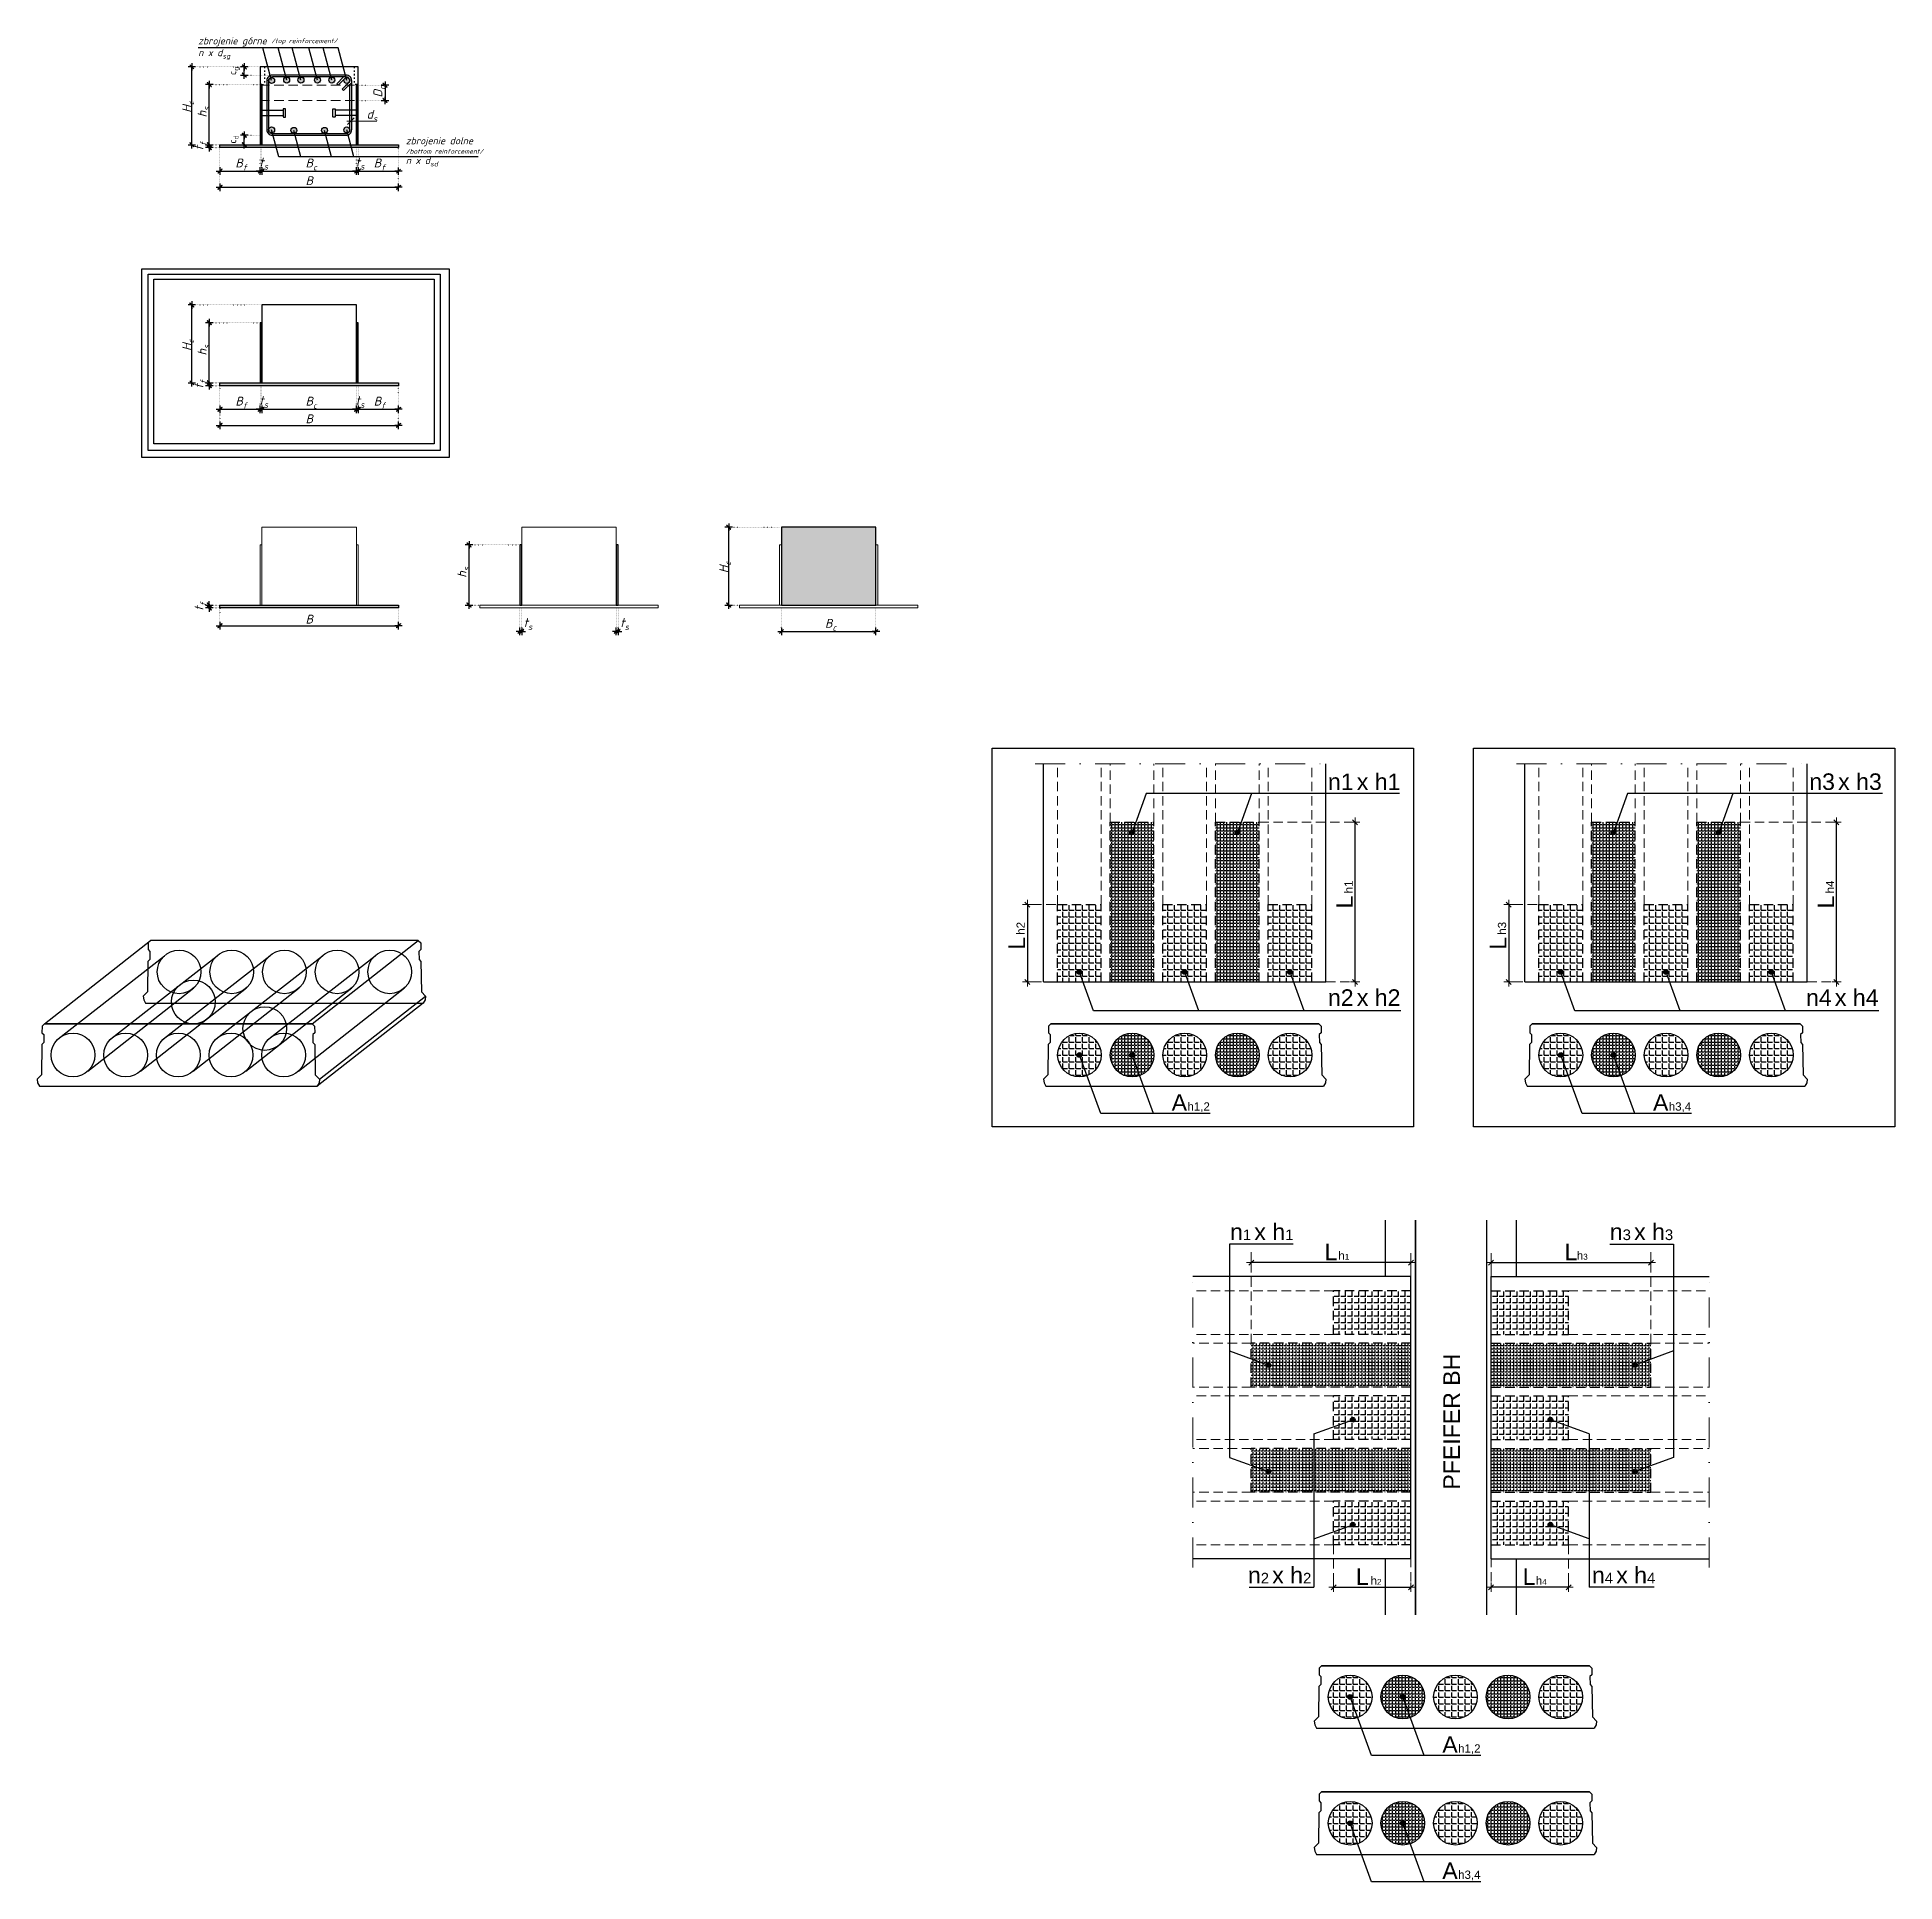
# Model space of a CAD drawing. Header units: millimetres. Extents: x 261817 to 319787, y -328430 to -285760.
# Drawn here: x 281292 to 289160, y -300169 to -292354 of the extents above; entities that cross this region are included whole.
import ezdxf
from ezdxf.enums import TextEntityAlignment as Align

# ---------------------------------------------------------------- set-up
doc = ezdxf.new("R2010")
doc.units = ezdxf.units.MM
for name, pattern in [('ACAD_ISO03W100', [30, 12, -18]), ('ACAD_ISO07W100', [3, 0, -3]), ('DASHDOT', [25.4, 12.7, -6.35, 0, -6.35]), ('DASHED', [0.75, 0.5, -0.25])]:
    doc.linetypes.add(name, pattern=pattern)
doc.layers.get('0').update_dxf_attribs({"lineweight": 0})
for name, color, linetype, lineweight in [('CONS_PODP', 7, 'Continuous', 15), ('KRESKOWANIE_1', 9, 'Continuous', 0), ('OZNACZENIA_OPISY', 7, 'Continuous', 5)]:
    doc.layers.add(name, color=color, linetype=linetype, lineweight=lineweight)
doc.layers.add('ISOPRO_WYMIARY', color=7, linetype='Continuous')
doc.layers.add('pfeifer', color=171, linetype='Continuous')
doc.layers.add('KRESKOWANIE_3', color=7, linetype='Continuous', lineweight=0, true_color=0xbcc8e6)
doc.styles.add('ARIAL', font='arial.ttf')
doc.styles.add('sim2', font='isocpeur.ttf', dxfattribs={"width": 0.85})
doc.dimstyles.new('1-50 mISOPRO', dxfattribs={"dimscale": 4, "dimtxt": 3, "dimasz": 0.08, "dimexe": 1, "dimexo": 0, "dimgap": 1, "dimtad": 1, "dimdec": 1, "dimrnd": 0.5, "dimtxsty": 'sim2', "dimblk": 'znacznik', "dimcen": 2.5, "dimdle": 1, "dimse1": 1, "dimse2": 1, "dimclrt": 256, "dimadec": 0, "dimazin": 0, "dimtfac": 1, "dimtdec": 1, "dimtix": 1, "dimtmove": 1, "dimatfit": 0, "dimldrblk": 'ARCHTICK', "dimfxl": 1, "dimarcsym": 0})
doc.dimstyles.new('1-5m', dxfattribs={"dimscale": 2.5, "dimtxt": 4, "dimasz": 0.1, "dimexe": 1, "dimexo": 0, "dimgap": 1, "dimtad": 1, "dimdec": 0, "dimtxsty": 'ARIAL', "dimblk": '1', "dimcen": 2.5, "dimdle": 1, "dimse1": 1, "dimse2": 1, "dimclrd": 1, "dimclrt": 2, "dimadec": 0, "dimazin": 0, "dimtfac": 1, "dimtdec": 0, "dimtix": 1, "dimtmove": 2, "dimatfit": 2, "dimldrblk": 'ARCHTICK', "dimfxl": 1, "dimarcsym": 0})
pattern_1 = [(0, (1456.636, 0), (0, 27.94), [20.32, -7.62]), (90, (1456.636, 0), (-27.94, 2e-15), [20.32, -7.62])]
pattern_2 = [(0, (1679.636, 0), (0, 13.97), [10.16, -3.81]), (90, (1679.636, 0), (-13.97, 9e-16), [10.16, -3.81])]
pattern_3 = [(0, (1010.636, 0), (0, 27.94), [20.32, -7.62]), (90, (1010.636, 0), (-27.94, 2e-15), [20.32, -7.62])]
pattern_4 = [(0, (1902.636, 0), (0, 27.94), [20.32, -7.62]), (90, (1902.636, 0), (-27.94, 2e-15), [20.32, -7.62])]
pattern_5 = [(0, (2125.636, 0), (0, 13.97), [10.16, -3.81]), (90, (2125.636, 0), (-13.97, 9e-16), [10.16, -3.81])]
pattern_6 = [(0, (3495.236, 0), (0, 27.94), [20.32, -7.62]), (90, (3495.236, 0), (-27.94, 2e-15), [20.32, -7.62])]
pattern_7 = [(0, (3718.236, 0), (0, 13.97), [10.16, -3.81]), (90, (3718.236, 0), (-13.97, 9e-16), [10.16, -3.81])]
pattern_8 = [(0, (3049.236, 0), (0, 27.94), [20.32, -7.62]), (90, (3049.236, 0), (-27.94, 2e-15), [20.32, -7.62])]
pattern_9 = [(0, (3941.236, 0), (0, 27.94), [20.32, -7.62]), (90, (3941.236, 0), (-27.94, 2e-15), [20.32, -7.62])]
pattern_10 = [(0, (4164.236, 0), (0, 13.97), [10.16, -3.81]), (90, (4164.236, 0), (-13.97, 9e-16), [10.16, -3.81])]
pattern_11 = [(90, (-9246.377, -582675.882), (-13.97, 9e-16), [10.16, -3.81]), (180, (-9246.377, -582675.882), (-2e-15, -13.97), [10.16, -3.81])]
pattern_12 = [(90, (-9246.377, -583344.882), (-27.94, 2e-15), [20.32, -7.62]), (180, (-9246.377, -583344.882), (-3e-15, -27.94), [20.32, -7.62])]
pattern_13 = [(90, (-9246.377, -582898.882), (-27.94, 2e-15), [20.32, -7.62]), (180, (-9246.377, -582898.882), (-3e-15, -27.94), [20.32, -7.62])]
pattern_14 = [(90, (-9246.377, -582452.882), (-27.94, 2e-15), [20.32, -7.62]), (180, (-9246.377, -582452.882), (-3e-15, -27.94), [20.32, -7.62])]
pattern_15 = [(90, (-9246.377, -582229.882), (-13.97, 9e-16), [10.16, -3.81]), (180, (-9246.377, -582229.882), (-2e-15, -13.97), [10.16, -3.81])]

msp = doc.modelspace()

# ---------------------------------------------------------------- texts
at = {"layer": 'ISOPRO_WYMIARY', "style": 'sim2'}
for s, height, p in [('c', 30, (282135.09, -292514.86)), ('g', 21, (282144.59, -292496.9)), ('c', 30, (282135.09, -292804.86)), ('d', 21, (282144.59, -292786.9))]:
    msp.add_text(s, height=height, rotation=90, dxfattribs=at).set_placement(p)
at = {"layer": 'ISOPRO_WYMIARY', "attachment_point": 1, "style": 'sim2'}
for s, insert, char_height, width in [('\\A1;{\\fISOCPEUR|b0|i1|c238|p34;\\W1;zbrojenie górne \\H0.66667x;/top reinforcement/\\H1.5x;\\Pn x d\\H0.7x;\\S^ sg;}', (281974.1, -292354.66), 30, 745.0034), ('\\A1;{\\fISOCPEUR|b0|i1|c238|p34;\\W1;d\\H0.7x;\\S^ s;}', (282687.26, -292662.05), 37.5, 40.2591), ('\\A1;{\\fISOCPEUR|b0|i1|c238|p34;\\W1;zbrojenie dolne\\P\\H0.66667x;/bottom reinforcement/\\H1.5x;\\Pn x d\\H0.7x;\\S^ sd;}', (282853.65, -292777.79), 30, 385.1844), ('\\A1;{\\fISOCPEUR|b0|i1|c238|p34;\\W1;B\\H0.7x;\\S^ f;}', (282131.49, -292868.45), 37.5, 85.0481), ('\\A1;{\\fISOCPEUR|b0|i1|c238|p34;\\W1;t\\H0.7x;\\S^ s;}', (282233.04, -292864.81), 37.5, 85.0481), ('\\A1;{\\fISOCPEUR|b0|i1|c238|p34;\\W1;B\\H0.7x;\\S^ c;}', (282428.65, -292868.45), 37.5, 85.0481), ('\\A1;{\\fISOCPEUR|b0|i1|c238|p34;\\W1;t\\H0.7x;\\S^ s;}', (282641.04, -292864.81), 37.5, 85.0481), ('\\A1;{\\fISOCPEUR|b0|i1|c238|p34;\\W1;B\\H0.7x;\\S^ f;}', (282717.49, -292868.45), 37.5, 85.0481), ('\\A1;{\\fISOCPEUR|b0|i1|c238|p34;\\W1;B}', (282428.65, -292943.39), 37.5, 85.0481), ('\\A1;{\\fISOCPEUR|b0|i1|c238|p34;\\W1;B\\H0.7x;\\S^ f;}', (282131.49, -293877.32), 37.5, 85.0481), ('\\A1;{\\fISOCPEUR|b0|i1|c238|p34;\\W1;t\\H0.7x;\\S^ s;}', (282233.04, -293873.68), 37.5, 85.0481), ('\\A1;{\\fISOCPEUR|b0|i1|c238|p34;\\W1;B\\H0.7x;\\S^ c;}', (282428.65, -293877.32), 37.5, 85.0481), ('\\A1;{\\fISOCPEUR|b0|i1|c238|p34;\\W1;t\\H0.7x;\\S^ s;}', (282641.04, -293873.68), 37.5, 85.0481), ('\\A1;{\\fISOCPEUR|b0|i1|c238|p34;\\W1;B\\H0.7x;\\S^ f;}', (282717.49, -293877.32), 37.5, 85.0481), ('\\A1;{\\fISOCPEUR|b0|i1|c238|p34;\\W1;B}', (282428.65, -293952.26), 37.5, 85.0481), ('\\A1;{\\fISOCPEUR|b0|i1|c238|p34;\\W1;B}', (282428.65, -294800.75), 37.5, 85.0481), ('\\A1;{\\fISOCPEUR|b0|i1|c238|p34;\\W1;t\\H0.7x;\\S^ s;}', (283352.29, -294814.98), 37.5, 85.0481), ('\\A1;{\\fISOCPEUR|b0|i1|c238|p34;\\W1;t\\H0.7x;\\S^ s;}', (283761.35, -294814.98), 37.5, 85.0481), ('\\A1;{\\fISOCPEUR|b0|i1|c238|p34;\\W1;B\\H0.7x;\\S^ c;}', (284628.65, -294818.62), 37.5, 85.0481)]:
    msp.add_mtext(s, dxfattribs=dict(at, insert=insert, char_height=char_height, width=width))
at = {"layer": 'ISOPRO_WYMIARY', "char_height": 37.5, "width": 40.2591, "attachment_point": 1, "rotation": 90, "style": 'sim2'}
for s, insert in [('\\A1;{\\fISOCPEUR|b0|i1|c238|p34;\\W1;D\\H0.7x;\\S^ o;}', (282716.46, -292609.93)), ('\\A1;{\\fISOCPEUR|b0|i1|c238|p34;\\W1;H\\H0.7x;\\S^ c;}', (281906.84, -292674.5)), ('\\A1;{\\fISOCPEUR|b0|i1|c238|p34;\\W1;h\\H0.7x;\\S^ s;}', (281972.19, -292694.15)), ('\\A1;{\\fISOCPEUR|b0|i1|c238|p34;\\W1;t\\H0.7x;\\S^ f;}', (281958.57, -292833.91)), ('\\A1;{\\fISOCPEUR|b0|i1|c238|p34;\\W1;H\\H0.7x;\\S^ c;}', (281906.84, -293683.38)), ('\\A1;{\\fISOCPEUR|b0|i1|c238|p34;\\W1;h\\H0.7x;\\S^ s;}', (281972.19, -293703.02)), ('\\A1;{\\fISOCPEUR|b0|i1|c238|p34;\\W1;t\\H0.7x;\\S^ f;}', (281958.57, -293842.78)), ('\\A1;{\\fISOCPEUR|b0|i1|c238|p34;\\W1;h\\H0.7x;\\S^ s;}', (283072.19, -294644.33)), ('\\A1;{\\fISOCPEUR|b0|i1|c238|p34;\\W1;H\\H0.7x;\\S^ c;}', (284180.81, -294624.68)), ('\\A1;{\\fISOCPEUR|b0|i1|c238|p34;\\W1;t\\H0.7x;\\S^ f;}', (281958.57, -294784.08))]:
    msp.add_mtext(s, dxfattribs=dict(at, insert=insert))
at = {"layer": 'OZNACZENIA_OPISY', "color": 7, "lineweight": 20, "style": 'ARIAL'}
for s, p in [('h1', (286863.93, -295981.27)), ('h4', (288902.53, -295981.27))]:
    msp.add_text(s, height=35, rotation=90, dxfattribs=at).set_placement(p)
at = {"layer": 'OZNACZENIA_OPISY', "lineweight": 20, "style": 'ARIAL'}
for s, p in [('h2', (285474.9, -296156.65)), ('h3', (287513.5, -296156.65))]:
    msp.add_text(s, height=35, rotation=90, dxfattribs=at).set_placement(p)
for s, p in [('h1,2', (286163.71, -296901.6)), ('h3,4', (288202.31, -296901.6)), ('h1,2', (287310.08, -299621.25)), ('h3,4', (287310.08, -300156.05))]:
    msp.add_text(s, height=35, dxfattribs=at).set_placement(p)
at = {"layer": 'OZNACZENIA_OPISY', "color": 7, "style": 'ARIAL'}
msp.add_text('PFEIFER BH', height=70, rotation=90, dxfattribs=at).set_placement((287282.57, -298219.27), align=Align.MIDDLE_CENTER)
at = {"layer": 'OZNACZENIA_OPISY', "color": 2, "lineweight": 20, "attachment_point": 5, "style": 'ARIAL'}
for s, insert, char_height in [('n1{\\H0.5x; }x h1', (286912.33, -295508.49), 70), ('n3{\\H0.5x; }x h3', (288950.93, -295508.49), 70), ('n2{\\H0.5x; }x h2', (286912.33, -296422.77), 70), ('n4{\\H0.5x; }x h4', (288937.14, -296422.77), 70), ('A', (286129.5, -296867.31), 70), ('A', (288168.1, -296867.31), 70), ('n{\\H0.64286x;1\\H0.77778x; }x h{\\H0.64286x;1}', (286478.32, -297415.39), 70), ('n{\\H0.64286x;3\\H0.77778x; }x h{\\H0.64286x;3}', (288086.82, -297415.39), 70), ('h{\\H0.71429x;1}', (286826.02, -297515.84), 35), ('h{\\H0.71429x;3}', (287835.91, -297515.84), 35), ('n{\\H0.64286x;2\\H0.77778x; }x h{\\H0.64286x;2}', (286554.07, -298869.66), 70), ('h{\\H0.71429x;2}', (286962.67, -298893.01), 35), ('h{\\H0.71429x;4}', (287662.56, -298893.01), 35), ('n{\\H0.64286x;4\\H0.77778x; }x h{\\H0.64286x;4}', (288011.06, -298869.66), 70), ('A', (287275.87, -299586.96), 70), ('A', (287275.87, -300121.77), 70)]:
    msp.add_mtext(s, dxfattribs=dict(at, insert=insert, char_height=char_height))

# ---------------------------------------------------------------- blocks, each defined once
blk = doc.blocks.new('znacznik')
h = blk.add_hatch(color=7)
h.paths.add_polyline_path([(0, -1), (0, 0), (-1, 0), (-11.1, -10.1), (-10.1, -11.1)])
h.paths.add_polyline_path([(11.1, 10.1), (10.1, 11.1), (0, 1), (0, 0), (1, 0)])
h.paths.add_polyline_path([(0, 1), (-1, 0), (0, 0)])
h.paths.add_polyline_path([(1, 0), (0, 0), (0, -1)])
at = {"color": 7}
for p, q in [((20, 0), (-20, 0)), ((-11.1, -10.1), (10.1, 11.1)), ((-10.1, -11.1), (11.1, 10.1)), ((0, -20), (0, 20))]:
    blk.add_line(p, q, dxfattribs=at)
at = {"color": 1}
for p, q in [((10.1, 11.1), (11.1, 10.1)), ((-11.1, -10.1), (-10.1, -11.1))]:
    blk.add_line(p, q, dxfattribs=at)
blk = doc.blocks.new('*D401')
at = {"layer": 'Defpoints', "color": 0, "transparency": 16777216}
for p in [(282244.3, -292809.9), (282644.3, -292809.9), (282644.3, -292921.6)]:
    blk.add_point(p, dxfattribs=at)
at = {"layer": 'ISOPRO_WYMIARY', "color": 0, "lineweight": -2, "transparency": 16777216}
blk.add_line((282245.1, -292921.6), (282643.5, -292921.6), dxfattribs=at)
at = {"layer": 'ISOPRO_WYMIARY', "color": 0, "lineweight": -2, "transparency": 16777216, "xscale": 0.8, "yscale": 0.8, "zscale": 0.8, "rotation": 180}
blk.add_blockref('znacznik', (282244.3, -292921.6), dxfattribs=at)
at = {"layer": 'ISOPRO_WYMIARY', "color": 0, "lineweight": -2, "transparency": 16777216, "xscale": 0.8, "yscale": 0.8, "zscale": 0.8}
blk.add_blockref('znacznik', (282644.3, -292921.6), dxfattribs=at)
blk = doc.blocks.new('_ArchTick')
at = {"color": 0, "linetype": 'ByBlock', "const_width": 0.15}
blk.add_lwpolyline([(-0.5, -0.5), (0.5, 0.5)], dxfattribs=at)
blk = doc.blocks.new('*D402')
at = {"layer": 'Defpoints', "color": 0, "transparency": 16777216}
for p in [(282236.3, -292809.9), (282244.3, -292809.9), (282244.3, -292921.6)]:
    blk.add_point(p, dxfattribs=at)
at = {"layer": 'ISOPRO_WYMIARY', "color": 0, "lineweight": -2, "transparency": 16777216}
for p, q in [((282235.5, -292921.6), (282234.7, -292921.6)), ((282236.3, -292921.6), (282244.3, -292921.6)), ((282245.1, -292921.6), (282245.9, -292921.6))]:
    blk.add_line(p, q, dxfattribs=at)
at = {"layer": 'ISOPRO_WYMIARY', "color": 0, "lineweight": -2, "transparency": 16777216, "xscale": 0.8, "yscale": 0.8, "zscale": 0.8}
blk.add_blockref('znacznik', (282236.3, -292921.6), dxfattribs=at)
at = {"layer": 'ISOPRO_WYMIARY', "color": 0, "lineweight": -2, "transparency": 16777216, "xscale": 0.8, "yscale": 0.8, "zscale": 0.8, "rotation": 180}
blk.add_blockref('znacznik', (282244.3, -292921.6), dxfattribs=at)
blk = doc.blocks.new('*D403')
at = {"layer": 'Defpoints', "color": 0, "transparency": 16777216}
for p in [(282644.3, -292809.9), (282652.3, -292809.9), (282652.3, -292921.6)]:
    blk.add_point(p, dxfattribs=at)
at = {"layer": 'ISOPRO_WYMIARY', "color": 0, "lineweight": -2, "transparency": 16777216}
for p, q in [((282643.5, -292921.6), (282642.7, -292921.6)), ((282644.3, -292921.6), (282652.3, -292921.6)), ((282653.1, -292921.6), (282653.9, -292921.6))]:
    blk.add_line(p, q, dxfattribs=at)
at = {"layer": 'ISOPRO_WYMIARY', "color": 0, "lineweight": -2, "transparency": 16777216, "xscale": 0.8, "yscale": 0.8, "zscale": 0.8}
blk.add_blockref('znacznik', (282644.3, -292921.6), dxfattribs=at)
at = {"layer": 'ISOPRO_WYMIARY', "color": 0, "lineweight": -2, "transparency": 16777216, "xscale": 0.8, "yscale": 0.8, "zscale": 0.8, "rotation": 180}
blk.add_blockref('znacznik', (282652.3, -292921.6), dxfattribs=at)
blk = doc.blocks.new('*D407')
at = {"layer": 'Defpoints', "color": 0, "transparency": 16777216}
for p in [(282066.3, -292821.9), (282236.3, -292809.9), (282236.3, -292921.6)]:
    blk.add_point(p, dxfattribs=at)
at = {"layer": 'ISOPRO_WYMIARY', "color": 0, "lineweight": -2, "transparency": 16777216}
blk.add_line((282067.1, -292921.6), (282235.5, -292921.6), dxfattribs=at)
at = {"layer": 'ISOPRO_WYMIARY', "color": 0, "lineweight": -2, "transparency": 16777216, "xscale": 0.8, "yscale": 0.8, "zscale": 0.8, "rotation": 180}
blk.add_blockref('znacznik', (282066.3, -292921.6), dxfattribs=at)
at = {"layer": 'ISOPRO_WYMIARY', "color": 0, "lineweight": -2, "transparency": 16777216, "xscale": 0.8, "yscale": 0.8, "zscale": 0.8}
blk.add_blockref('znacznik', (282236.3, -292921.6), dxfattribs=at)
blk = doc.blocks.new('*D404')
at = {"layer": 'Defpoints', "color": 0, "transparency": 16777216}
for p in [(282652.3, -292821.9), (282822.3, -292809.9), (282822.3, -292921.6)]:
    blk.add_point(p, dxfattribs=at)
at = {"layer": 'ISOPRO_WYMIARY', "color": 0, "lineweight": -2, "transparency": 16777216}
blk.add_line((282653.1, -292921.6), (282821.5, -292921.6), dxfattribs=at)
at = {"layer": 'ISOPRO_WYMIARY', "color": 0, "lineweight": -2, "transparency": 16777216, "xscale": 0.8, "yscale": 0.8, "zscale": 0.8, "rotation": 180}
blk.add_blockref('znacznik', (282652.3, -292921.6), dxfattribs=at)
at = {"layer": 'ISOPRO_WYMIARY', "color": 0, "lineweight": -2, "transparency": 16777216, "xscale": 0.8, "yscale": 0.8, "zscale": 0.8}
blk.add_blockref('znacznik', (282822.3, -292921.6), dxfattribs=at)
blk = doc.blocks.new('*D408')
at = {"layer": 'Defpoints', "color": 0, "transparency": 16777216}
for p in [(282066.3, -292821.9), (282822.3, -292821.9), (282822.3, -292989.9)]:
    blk.add_point(p, dxfattribs=at)
at = {"layer": 'ISOPRO_WYMIARY', "color": 0, "lineweight": -2, "transparency": 16777216}
blk.add_line((282067.1, -292989.9), (282821.5, -292989.9), dxfattribs=at)
at = {"layer": 'ISOPRO_WYMIARY', "color": 0, "lineweight": -2, "transparency": 16777216, "xscale": 0.8, "yscale": 0.8, "zscale": 0.8, "rotation": 180}
blk.add_blockref('znacznik', (282066.3, -292989.9), dxfattribs=at)
at = {"layer": 'ISOPRO_WYMIARY', "color": 0, "lineweight": -2, "transparency": 16777216, "xscale": 0.8, "yscale": 0.8, "zscale": 0.8}
blk.add_blockref('znacznik', (282822.3, -292989.9), dxfattribs=at)
blk = doc.blocks.new('*D409')
at = {"layer": 'Defpoints', "color": 0, "transparency": 16777216}
for p in [(282021.1, -292809.9), (282066.3, -292809.9), (282066.3, -292821.9)]:
    blk.add_point(p, dxfattribs=at)
at = {"layer": 'ISOPRO_WYMIARY', "color": 0, "lineweight": -2, "transparency": 16777216}
for p, q in [((282021.1, -292809.1), (282021.1, -292808.3)), ((282021.1, -292821.9), (282021.1, -292809.9)), ((282021.1, -292822.7), (282021.1, -292823.5))]:
    blk.add_line(p, q, dxfattribs=at)
at = {"layer": 'ISOPRO_WYMIARY', "color": 0, "lineweight": -2, "transparency": 16777216, "xscale": 0.8, "yscale": 0.8, "zscale": 0.8}
for p, rotation in [((282021.1, -292809.9), 270), ((282021.1, -292821.9), 90)]:
    blk.add_blockref('znacznik', p, dxfattribs=dict(at, rotation=rotation))
blk = doc.blocks.new('*D410')
at = {"layer": 'Defpoints', "color": 0, "transparency": 16777216}
for p in [(282021.1, -292554.9), (282236.3, -292554.9), (282066.3, -292809.9)]:
    blk.add_point(p, dxfattribs=at)
at = {"layer": 'ISOPRO_WYMIARY', "color": 0, "lineweight": -2, "transparency": 16777216}
blk.add_line((282021.1, -292809.1), (282021.1, -292555.7), dxfattribs=at)
at = {"layer": 'ISOPRO_WYMIARY', "color": 0, "lineweight": -2, "transparency": 16777216, "xscale": 0.8, "yscale": 0.8, "zscale": 0.8}
for p, rotation in [((282021.1, -292554.9), 90), ((282021.1, -292809.9), 270)]:
    blk.add_blockref('znacznik', p, dxfattribs=dict(at, rotation=rotation))
blk = doc.blocks.new('*D411')
at = {"layer": 'Defpoints', "color": 0, "transparency": 16777216}
for p in [(282652.3, -292557.4), (282652.3, -292622.4), (282765.4, -292622.4)]:
    blk.add_point(p, dxfattribs=at)
at = {"layer": 'ISOPRO_WYMIARY', "color": 0, "lineweight": -2, "transparency": 16777216}
blk.add_line((282765.4, -292558.2), (282765.4, -292621.6), dxfattribs=at)
at = {"layer": 'ISOPRO_WYMIARY', "color": 0, "lineweight": -2, "transparency": 16777216, "xscale": 0.8, "yscale": 0.8, "zscale": 0.8}
for p, rotation in [((282765.4, -292557.4), 90), ((282765.4, -292622.4), 270)]:
    blk.add_blockref('znacznik', p, dxfattribs=dict(at, rotation=rotation))
blk = doc.blocks.new('*D405')
at = {"layer": 'Defpoints', "color": 0, "transparency": 16777216}
for p in [(281947.1, -292479.9), (282236.3, -292479.9), (282066.3, -292809.9)]:
    blk.add_point(p, dxfattribs=at)
at = {"layer": 'ISOPRO_WYMIARY', "color": 0, "lineweight": -2, "transparency": 16777216}
blk.add_line((281947.1, -292809.1), (281947.1, -292480.7), dxfattribs=at)
at = {"layer": 'ISOPRO_WYMIARY', "color": 0, "lineweight": -2, "transparency": 16777216, "xscale": 0.8, "yscale": 0.8, "zscale": 0.8}
for p, rotation in [((281947.1, -292479.9), 90), ((281947.1, -292809.9), 270)]:
    blk.add_blockref('znacznik', p, dxfattribs=dict(at, rotation=rotation))
blk = doc.blocks.new('*D412')
at = {"layer": 'Defpoints', "color": 0, "transparency": 16777216}
for p in [(282169.3, -292479.9), (282577.9, -292479.9), (282577.9, -292514.9)]:
    blk.add_point(p, dxfattribs=at)
at = {"layer": 'ISOPRO_WYMIARY', "color": 0, "lineweight": -2, "transparency": 16777216}
blk.add_line((282169.3, -292514.1), (282169.3, -292480.7), dxfattribs=at)
at = {"layer": 'ISOPRO_WYMIARY', "color": 0, "lineweight": -2, "transparency": 16777216, "xscale": 0.8, "yscale": 0.8, "zscale": 0.8}
for p, rotation in [((282169.3, -292479.9), 90), ((282169.3, -292514.9), 270)]:
    blk.add_blockref('znacznik', p, dxfattribs=dict(at, rotation=rotation))
blk = doc.blocks.new('*D406')
at = {"layer": 'Defpoints', "color": 0, "transparency": 16777216}
for p in [(282169.3, -292769.9), (282236.3, -292809.9), (282288.3, -292769.9)]:
    blk.add_point(p, dxfattribs=at)
at = {"layer": 'ISOPRO_WYMIARY', "color": 0, "lineweight": -2, "transparency": 16777216}
blk.add_line((282169.3, -292809.1), (282169.3, -292770.7), dxfattribs=at)
at = {"layer": 'ISOPRO_WYMIARY', "color": 0, "lineweight": -2, "transparency": 16777216, "xscale": 0.8, "yscale": 0.8, "zscale": 0.8}
for p, rotation in [((282169.3, -292769.9), 90), ((282169.3, -292809.9), 270)]:
    blk.add_blockref('znacznik', p, dxfattribs=dict(at, rotation=rotation))
blk = doc.blocks.new('*D413')
at = {"layer": 'Defpoints', "color": 0, "transparency": 16777216}
for p in [(282244.3, -293818.7), (282644.3, -293818.7), (282644.3, -293930.5)]:
    blk.add_point(p, dxfattribs=at)
at = {"layer": 'ISOPRO_WYMIARY', "color": 0, "lineweight": -2, "transparency": 16777216}
blk.add_line((282245.1, -293930.5), (282643.5, -293930.5), dxfattribs=at)
at = {"layer": 'ISOPRO_WYMIARY', "color": 0, "lineweight": -2, "transparency": 16777216, "xscale": 0.8, "yscale": 0.8, "zscale": 0.8, "rotation": 180}
blk.add_blockref('znacznik', (282244.3, -293930.5), dxfattribs=at)
at = {"layer": 'ISOPRO_WYMIARY', "color": 0, "lineweight": -2, "transparency": 16777216, "xscale": 0.8, "yscale": 0.8, "zscale": 0.8}
blk.add_blockref('znacznik', (282644.3, -293930.5), dxfattribs=at)
blk = doc.blocks.new('*D414')
at = {"layer": 'Defpoints', "color": 0, "transparency": 16777216}
for p in [(282236.3, -293818.7), (282244.3, -293818.7), (282244.3, -293930.5)]:
    blk.add_point(p, dxfattribs=at)
at = {"layer": 'ISOPRO_WYMIARY', "color": 0, "lineweight": -2, "transparency": 16777216}
for p, q in [((282235.5, -293930.5), (282234.7, -293930.5)), ((282236.3, -293930.5), (282244.3, -293930.5)), ((282245.1, -293930.5), (282245.9, -293930.5))]:
    blk.add_line(p, q, dxfattribs=at)
at = {"layer": 'ISOPRO_WYMIARY', "color": 0, "lineweight": -2, "transparency": 16777216, "xscale": 0.8, "yscale": 0.8, "zscale": 0.8}
blk.add_blockref('znacznik', (282236.3, -293930.5), dxfattribs=at)
at = {"layer": 'ISOPRO_WYMIARY', "color": 0, "lineweight": -2, "transparency": 16777216, "xscale": 0.8, "yscale": 0.8, "zscale": 0.8, "rotation": 180}
blk.add_blockref('znacznik', (282244.3, -293930.5), dxfattribs=at)
blk = doc.blocks.new('*D415')
at = {"layer": 'Defpoints', "color": 0, "transparency": 16777216}
for p in [(282644.3, -293818.7), (282652.3, -293818.7), (282652.3, -293930.5)]:
    blk.add_point(p, dxfattribs=at)
at = {"layer": 'ISOPRO_WYMIARY', "color": 0, "lineweight": -2, "transparency": 16777216}
for p, q in [((282643.5, -293930.5), (282642.7, -293930.5)), ((282644.3, -293930.5), (282652.3, -293930.5)), ((282653.1, -293930.5), (282653.9, -293930.5))]:
    blk.add_line(p, q, dxfattribs=at)
at = {"layer": 'ISOPRO_WYMIARY', "color": 0, "lineweight": -2, "transparency": 16777216, "xscale": 0.8, "yscale": 0.8, "zscale": 0.8}
blk.add_blockref('znacznik', (282644.3, -293930.5), dxfattribs=at)
at = {"layer": 'ISOPRO_WYMIARY', "color": 0, "lineweight": -2, "transparency": 16777216, "xscale": 0.8, "yscale": 0.8, "zscale": 0.8, "rotation": 180}
blk.add_blockref('znacznik', (282652.3, -293930.5), dxfattribs=at)
blk = doc.blocks.new('*D418')
at = {"layer": 'Defpoints', "color": 0, "transparency": 16777216}
for p in [(282066.3, -293830.7), (282236.3, -293818.7), (282236.3, -293930.5)]:
    blk.add_point(p, dxfattribs=at)
at = {"layer": 'ISOPRO_WYMIARY', "color": 0, "lineweight": -2, "transparency": 16777216}
blk.add_line((282067.1, -293930.5), (282235.5, -293930.5), dxfattribs=at)
at = {"layer": 'ISOPRO_WYMIARY', "color": 0, "lineweight": -2, "transparency": 16777216, "xscale": 0.8, "yscale": 0.8, "zscale": 0.8, "rotation": 180}
blk.add_blockref('znacznik', (282066.3, -293930.5), dxfattribs=at)
at = {"layer": 'ISOPRO_WYMIARY', "color": 0, "lineweight": -2, "transparency": 16777216, "xscale": 0.8, "yscale": 0.8, "zscale": 0.8}
blk.add_blockref('znacznik', (282236.3, -293930.5), dxfattribs=at)
blk = doc.blocks.new('*D416')
at = {"layer": 'Defpoints', "color": 0, "transparency": 16777216}
for p in [(282652.3, -293830.7), (282822.3, -293818.7), (282822.3, -293930.5)]:
    blk.add_point(p, dxfattribs=at)
at = {"layer": 'ISOPRO_WYMIARY', "color": 0, "lineweight": -2, "transparency": 16777216}
blk.add_line((282653.1, -293930.5), (282821.5, -293930.5), dxfattribs=at)
at = {"layer": 'ISOPRO_WYMIARY', "color": 0, "lineweight": -2, "transparency": 16777216, "xscale": 0.8, "yscale": 0.8, "zscale": 0.8, "rotation": 180}
blk.add_blockref('znacznik', (282652.3, -293930.5), dxfattribs=at)
at = {"layer": 'ISOPRO_WYMIARY', "color": 0, "lineweight": -2, "transparency": 16777216, "xscale": 0.8, "yscale": 0.8, "zscale": 0.8}
blk.add_blockref('znacznik', (282822.3, -293930.5), dxfattribs=at)
blk = doc.blocks.new('*D419')
at = {"layer": 'Defpoints', "color": 0, "transparency": 16777216}
for p in [(282066.3, -293830.7), (282822.3, -293830.7), (282822.3, -293998.8)]:
    blk.add_point(p, dxfattribs=at)
at = {"layer": 'ISOPRO_WYMIARY', "color": 0, "lineweight": -2, "transparency": 16777216}
blk.add_line((282067.1, -293998.8), (282821.5, -293998.8), dxfattribs=at)
at = {"layer": 'ISOPRO_WYMIARY', "color": 0, "lineweight": -2, "transparency": 16777216, "xscale": 0.8, "yscale": 0.8, "zscale": 0.8, "rotation": 180}
blk.add_blockref('znacznik', (282066.3, -293998.8), dxfattribs=at)
at = {"layer": 'ISOPRO_WYMIARY', "color": 0, "lineweight": -2, "transparency": 16777216, "xscale": 0.8, "yscale": 0.8, "zscale": 0.8}
blk.add_blockref('znacznik', (282822.3, -293998.8), dxfattribs=at)
blk = doc.blocks.new('*D420')
at = {"layer": 'Defpoints', "color": 0, "transparency": 16777216}
for p in [(282021.1, -293818.7), (282066.3, -293818.7), (282066.3, -293830.7)]:
    blk.add_point(p, dxfattribs=at)
at = {"layer": 'ISOPRO_WYMIARY', "color": 0, "lineweight": -2, "transparency": 16777216}
for p, q in [((282021.1, -293817.9), (282021.1, -293817.1)), ((282021.1, -293830.7), (282021.1, -293818.7)), ((282021.1, -293831.5), (282021.1, -293832.3))]:
    blk.add_line(p, q, dxfattribs=at)
at = {"layer": 'ISOPRO_WYMIARY', "color": 0, "lineweight": -2, "transparency": 16777216, "xscale": 0.8, "yscale": 0.8, "zscale": 0.8}
for p, rotation in [((282021.1, -293818.7), 270), ((282021.1, -293830.7), 90)]:
    blk.add_blockref('znacznik', p, dxfattribs=dict(at, rotation=rotation))
blk = doc.blocks.new('*D421')
at = {"layer": 'Defpoints', "color": 0, "transparency": 16777216}
for p in [(282021.1, -293563.7), (282236.3, -293563.7), (282066.3, -293818.7)]:
    blk.add_point(p, dxfattribs=at)
at = {"layer": 'ISOPRO_WYMIARY', "color": 0, "lineweight": -2, "transparency": 16777216}
blk.add_line((282021.1, -293817.9), (282021.1, -293564.5), dxfattribs=at)
at = {"layer": 'ISOPRO_WYMIARY', "color": 0, "lineweight": -2, "transparency": 16777216, "xscale": 0.8, "yscale": 0.8, "zscale": 0.8}
for p, rotation in [((282021.1, -293563.7), 90), ((282021.1, -293818.7), 270)]:
    blk.add_blockref('znacznik', p, dxfattribs=dict(at, rotation=rotation))
blk = doc.blocks.new('*D417')
at = {"layer": 'Defpoints', "color": 0, "transparency": 16777216}
for p in [(281947.1, -293488.7), (282236.3, -293488.7), (282066.3, -293818.7)]:
    blk.add_point(p, dxfattribs=at)
at = {"layer": 'ISOPRO_WYMIARY', "color": 0, "lineweight": -2, "transparency": 16777216}
blk.add_line((281947.1, -293817.9), (281947.1, -293489.5), dxfattribs=at)
at = {"layer": 'ISOPRO_WYMIARY', "color": 0, "lineweight": -2, "transparency": 16777216, "xscale": 0.8, "yscale": 0.8, "zscale": 0.8}
for p, rotation in [((281947.1, -293488.7), 90), ((281947.1, -293818.7), 270)]:
    blk.add_blockref('znacznik', p, dxfattribs=dict(at, rotation=rotation))
blk = doc.blocks.new('*D422')
at = {"layer": 'Defpoints', "color": 0, "transparency": 16777216}
for p in [(282066.3, -294772), (282822.3, -294772), (282822.3, -294847.3)]:
    blk.add_point(p, dxfattribs=at)
at = {"layer": 'ISOPRO_WYMIARY', "color": 0, "lineweight": -2, "transparency": 16777216}
blk.add_line((282067.1, -294847.3), (282821.5, -294847.3), dxfattribs=at)
at = {"layer": 'ISOPRO_WYMIARY', "color": 0, "lineweight": -2, "transparency": 16777216, "xscale": 0.8, "yscale": 0.8, "zscale": 0.8, "rotation": 180}
blk.add_blockref('znacznik', (282066.3, -294847.3), dxfattribs=at)
at = {"layer": 'ISOPRO_WYMIARY', "color": 0, "lineweight": -2, "transparency": 16777216, "xscale": 0.8, "yscale": 0.8, "zscale": 0.8}
blk.add_blockref('znacznik', (282822.3, -294847.3), dxfattribs=at)
blk = doc.blocks.new('*D423')
at = {"layer": 'Defpoints', "color": 0, "transparency": 16777216}
for p in [(282021.1, -294760), (282066.3, -294760), (282066.3, -294772)]:
    blk.add_point(p, dxfattribs=at)
at = {"layer": 'ISOPRO_WYMIARY', "color": 0, "lineweight": -2, "transparency": 16777216}
for p, q in [((282021.1, -294759.2), (282021.1, -294758.4)), ((282021.1, -294772), (282021.1, -294760)), ((282021.1, -294772.8), (282021.1, -294773.6))]:
    blk.add_line(p, q, dxfattribs=at)
at = {"layer": 'ISOPRO_WYMIARY', "color": 0, "lineweight": -2, "transparency": 16777216, "xscale": 0.8, "yscale": 0.8, "zscale": 0.8}
for p, rotation in [((282021.1, -294760), 270), ((282021.1, -294772), 90)]:
    blk.add_blockref('znacznik', p, dxfattribs=dict(at, rotation=rotation))
blk = doc.blocks.new('*D424')
at = {"layer": 'Defpoints', "color": 0, "transparency": 16777216}
for p in [(283336.3, -294760), (283344.3, -294760), (283344.3, -294871.8)]:
    blk.add_point(p, dxfattribs=at)
at = {"layer": 'ISOPRO_WYMIARY', "color": 0, "lineweight": -2, "transparency": 16777216}
for p, q in [((283335.5, -294871.8), (283334.7, -294871.8)), ((283336.3, -294871.8), (283344.3, -294871.8)), ((283345.1, -294871.8), (283345.9, -294871.8))]:
    blk.add_line(p, q, dxfattribs=at)
at = {"layer": 'ISOPRO_WYMIARY', "color": 0, "lineweight": -2, "transparency": 16777216, "xscale": 0.8, "yscale": 0.8, "zscale": 0.8}
blk.add_blockref('znacznik', (283336.3, -294871.8), dxfattribs=at)
at = {"layer": 'ISOPRO_WYMIARY', "color": 0, "lineweight": -2, "transparency": 16777216, "xscale": 0.8, "yscale": 0.8, "zscale": 0.8, "rotation": 180}
blk.add_blockref('znacznik', (283344.3, -294871.8), dxfattribs=at)
blk = doc.blocks.new('*D425')
at = {"layer": 'Defpoints', "color": 0, "transparency": 16777216}
for p in [(283744.3, -294760), (283752.3, -294760), (283752.3, -294871.8)]:
    blk.add_point(p, dxfattribs=at)
at = {"layer": 'ISOPRO_WYMIARY', "color": 0, "lineweight": -2, "transparency": 16777216}
for p, q in [((283743.5, -294871.8), (283742.7, -294871.8)), ((283744.3, -294871.8), (283752.3, -294871.8)), ((283753.1, -294871.8), (283753.9, -294871.8))]:
    blk.add_line(p, q, dxfattribs=at)
at = {"layer": 'ISOPRO_WYMIARY', "color": 0, "lineweight": -2, "transparency": 16777216, "xscale": 0.8, "yscale": 0.8, "zscale": 0.8}
blk.add_blockref('znacznik', (283744.3, -294871.8), dxfattribs=at)
at = {"layer": 'ISOPRO_WYMIARY', "color": 0, "lineweight": -2, "transparency": 16777216, "xscale": 0.8, "yscale": 0.8, "zscale": 0.8, "rotation": 180}
blk.add_blockref('znacznik', (283752.3, -294871.8), dxfattribs=at)
blk = doc.blocks.new('*D426')
at = {"layer": 'Defpoints', "color": 0, "transparency": 16777216}
for p in [(283121.1, -294505), (283336.3, -294505), (283166.3, -294760)]:
    blk.add_point(p, dxfattribs=at)
at = {"layer": 'ISOPRO_WYMIARY', "color": 0, "lineweight": -2, "transparency": 16777216}
blk.add_line((283121.1, -294759.2), (283121.1, -294505.8), dxfattribs=at)
at = {"layer": 'ISOPRO_WYMIARY', "color": 0, "lineweight": -2, "transparency": 16777216, "xscale": 0.8, "yscale": 0.8, "zscale": 0.8}
for p, rotation in [((283121.1, -294505), 90), ((283121.1, -294760), 270)]:
    blk.add_blockref('znacznik', p, dxfattribs=dict(at, rotation=rotation))
blk = doc.blocks.new('*D427')
at = {"layer": 'Defpoints', "color": 0, "transparency": 16777216}
for p in [(284444.3, -294760), (284844.3, -294760), (284844.3, -294871.8)]:
    blk.add_point(p, dxfattribs=at)
at = {"layer": 'ISOPRO_WYMIARY', "color": 0, "lineweight": -2, "transparency": 16777216}
blk.add_line((284445.1, -294871.8), (284843.5, -294871.8), dxfattribs=at)
at = {"layer": 'ISOPRO_WYMIARY', "color": 0, "lineweight": -2, "transparency": 16777216, "xscale": 0.8, "yscale": 0.8, "zscale": 0.8, "rotation": 180}
blk.add_blockref('znacznik', (284444.3, -294871.8), dxfattribs=at)
at = {"layer": 'ISOPRO_WYMIARY', "color": 0, "lineweight": -2, "transparency": 16777216, "xscale": 0.8, "yscale": 0.8, "zscale": 0.8}
blk.add_blockref('znacznik', (284844.3, -294871.8), dxfattribs=at)
blk = doc.blocks.new('*D428')
at = {"layer": 'Defpoints', "color": 0, "transparency": 16777216}
for p in [(284221.1, -294430), (284436.3, -294430), (284266.3, -294760)]:
    blk.add_point(p, dxfattribs=at)
at = {"layer": 'ISOPRO_WYMIARY', "color": 0, "lineweight": -2, "transparency": 16777216}
blk.add_line((284221.1, -294759.2), (284221.1, -294430.8), dxfattribs=at)
at = {"layer": 'ISOPRO_WYMIARY', "color": 0, "lineweight": -2, "transparency": 16777216, "xscale": 0.8, "yscale": 0.8, "zscale": 0.8}
for p, rotation in [((284221.1, -294430), 90), ((284221.1, -294760), 270)]:
    blk.add_blockref('znacznik', p, dxfattribs=dict(at, rotation=rotation))
blk = doc.blocks.new('1')
at = {"layer": 'OZNACZENIA_OPISY', "color": 7, "lineweight": 20}
for p, q in [((20, 0), (-20, 0)), ((-10.6, -10.6), (10.6, 10.6)), ((0, -20), (0, 20))]:
    blk.add_line(p, q, dxfattribs=at)
blk = doc.blocks.new('*D435')
at = {"layer": 'Defpoints', "color": 0, "transparency": 16777216}
for p in [(286468.1, -295680.1), (286873.8, -295680.1), (286468.1, -296356.5)]:
    blk.add_point(p, dxfattribs=at)
at = {"layer": 'OZNACZENIA_OPISY', "color": 1, "lineweight": -2, "transparency": 16777216}
blk.add_line((286873.8, -296355.5), (286873.8, -295681.1), dxfattribs=at)
for p, rotation in [((286873.8, -295680.1), 90), ((286873.8, -296356.5), 270)]:
    blk.add_blockref('1', p, dxfattribs=dict(at, rotation=rotation))
at = {"layer": 'OZNACZENIA_OPISY', "color": 2, "lineweight": 20, "transparency": 16777216, "insert": (286828.8, -296018.3), "char_height": 70, "attachment_point": 5, "rotation": 90, "style": 'ARIAL'}
blk.add_mtext('L', dxfattribs=at)
blk = doc.blocks.new('*D436')
at = {"layer": 'Defpoints', "color": 0, "transparency": 16777216}
for p in [(285799.1, -296028.8), (285485.8, -296356.5), (285799.1, -296356.5)]:
    blk.add_point(p, dxfattribs=at)
at = {"layer": 'OZNACZENIA_OPISY', "color": 1, "lineweight": -2, "transparency": 16777216}
blk.add_line((285485.8, -296029.8), (285485.8, -296355.5), dxfattribs=at)
for p, rotation in [((285485.8, -296028.8), 90), ((285485.8, -296356.5), 270)]:
    blk.add_blockref('1', p, dxfattribs=dict(at, rotation=rotation))
at = {"layer": 'OZNACZENIA_OPISY', "color": 2, "lineweight": 20, "transparency": 16777216, "insert": (285440.8, -296192.6), "char_height": 70, "attachment_point": 5, "rotation": 90, "style": 'ARIAL'}
blk.add_mtext('L', dxfattribs=at)
blk = doc.blocks.new('*D437')
at = {"layer": 'Defpoints', "color": 0, "transparency": 16777216}
for p in [(288506.7, -295680.1), (288912.4, -295680.1), (288506.7, -296356.5)]:
    blk.add_point(p, dxfattribs=at)
at = {"layer": 'OZNACZENIA_OPISY', "color": 1, "lineweight": -2, "transparency": 16777216}
blk.add_line((288912.4, -296355.5), (288912.4, -295681.1), dxfattribs=at)
for p, rotation in [((288912.4, -295680.1), 90), ((288912.4, -296356.5), 270)]:
    blk.add_blockref('1', p, dxfattribs=dict(at, rotation=rotation))
at = {"layer": 'OZNACZENIA_OPISY', "color": 2, "lineweight": 20, "transparency": 16777216, "insert": (288867.4, -296018.3), "char_height": 70, "attachment_point": 5, "rotation": 90, "style": 'ARIAL'}
blk.add_mtext('L', dxfattribs=at)
blk = doc.blocks.new('*D438')
at = {"layer": 'Defpoints', "color": 0, "transparency": 16777216}
for p in [(287837.7, -296028.8), (287524.4, -296356.5), (287837.7, -296356.5)]:
    blk.add_point(p, dxfattribs=at)
at = {"layer": 'OZNACZENIA_OPISY', "color": 1, "lineweight": -2, "transparency": 16777216}
blk.add_line((287524.4, -296029.8), (287524.4, -296355.5), dxfattribs=at)
for p, rotation in [((287524.4, -296028.8), 90), ((287524.4, -296356.5), 270)]:
    blk.add_blockref('1', p, dxfattribs=dict(at, rotation=rotation))
at = {"layer": 'OZNACZENIA_OPISY', "color": 2, "lineweight": 20, "transparency": 16777216, "insert": (287479.4, -296192.6), "char_height": 70, "attachment_point": 5, "rotation": 90, "style": 'ARIAL'}
blk.add_mtext('L', dxfattribs=at)
blk = doc.blocks.new('*D439')
at = {"layer": 'Defpoints', "color": 0, "transparency": 16777216}
for p in [(286433.7, -297545.4), (286433.7, -297887.5), (287110.1, -297887.5)]:
    blk.add_point(p, dxfattribs=at)
at = {"layer": 'OZNACZENIA_OPISY', "color": 1, "lineweight": -2, "transparency": 16777216}
blk.add_line((287109.1, -297545.4), (286434.7, -297545.4), dxfattribs=at)
at = {"layer": 'OZNACZENIA_OPISY', "color": 1, "lineweight": -2, "transparency": 16777216, "rotation": 180}
blk.add_blockref('1', (286433.7, -297545.4), dxfattribs=at)
at = {"layer": 'OZNACZENIA_OPISY', "color": 1, "lineweight": -2, "transparency": 16777216}
blk.add_blockref('1', (287110.1, -297545.4), dxfattribs=at)
at = {"layer": 'OZNACZENIA_OPISY', "color": 2, "lineweight": 20, "transparency": 16777216, "insert": (286771.9, -297500.4), "char_height": 70, "attachment_point": 5, "style": 'ARIAL'}
blk.add_mtext('L', dxfattribs=at)
blk = doc.blocks.new('*D440')
at = {"layer": 'Defpoints', "color": 0, "transparency": 16777216}
for p in [(286782.5, -298556.5), (287110.1, -298556.5), (287110.1, -298920.8)]:
    blk.add_point(p, dxfattribs=at)
at = {"layer": 'OZNACZENIA_OPISY', "color": 1, "lineweight": -2, "transparency": 16777216}
blk.add_line((286783.5, -298920.8), (287109.1, -298920.8), dxfattribs=at)
at = {"layer": 'OZNACZENIA_OPISY', "color": 1, "lineweight": -2, "transparency": 16777216, "rotation": 180}
blk.add_blockref('1', (286782.5, -298920.8), dxfattribs=at)
at = {"layer": 'OZNACZENIA_OPISY', "color": 1, "lineweight": -2, "transparency": 16777216}
blk.add_blockref('1', (287110.1, -298920.8), dxfattribs=at)
at = {"layer": 'OZNACZENIA_OPISY', "color": 2, "lineweight": 20, "transparency": 16777216, "insert": (286904.4, -298875.8), "char_height": 70, "attachment_point": 5, "style": 'ARIAL'}
blk.add_mtext('L', dxfattribs=at)
blk = doc.blocks.new('*D441')
at = {"layer": 'Defpoints', "color": 0, "transparency": 16777216}
for p in [(288126.4, -297545.4), (287450.1, -297887.5), (288126.4, -297887.5)]:
    blk.add_point(p, dxfattribs=at)
at = {"layer": 'OZNACZENIA_OPISY', "color": 1, "lineweight": -2, "transparency": 16777216}
blk.add_line((287451.1, -297545.4), (288125.4, -297545.4), dxfattribs=at)
at = {"layer": 'OZNACZENIA_OPISY', "color": 1, "lineweight": -2, "transparency": 16777216, "rotation": 180}
blk.add_blockref('1', (287450.1, -297545.4), dxfattribs=at)
at = {"layer": 'OZNACZENIA_OPISY', "color": 1, "lineweight": -2, "transparency": 16777216}
blk.add_blockref('1', (288126.4, -297545.4), dxfattribs=at)
at = {"layer": 'OZNACZENIA_OPISY', "color": 2, "lineweight": 20, "transparency": 16777216, "insert": (287788.3, -297500.4), "char_height": 70, "attachment_point": 5, "style": 'ARIAL'}
blk.add_mtext('L', dxfattribs=at)
blk = doc.blocks.new('*D442')
at = {"layer": 'Defpoints', "color": 0, "transparency": 16777216}
for p in [(287450.1, -298556.5), (287777.7, -298556.5), (287450.1, -298920.8)]:
    blk.add_point(p, dxfattribs=at)
at = {"layer": 'OZNACZENIA_OPISY', "color": 1, "lineweight": -2, "transparency": 16777216}
blk.add_line((287776.7, -298920.8), (287451.1, -298920.8), dxfattribs=at)
at = {"layer": 'OZNACZENIA_OPISY', "color": 1, "lineweight": -2, "transparency": 16777216, "rotation": 180}
blk.add_blockref('1', (287450.1, -298920.8), dxfattribs=at)
at = {"layer": 'OZNACZENIA_OPISY', "color": 1, "lineweight": -2, "transparency": 16777216}
blk.add_blockref('1', (287777.7, -298920.8), dxfattribs=at)
at = {"layer": 'OZNACZENIA_OPISY', "color": 2, "lineweight": 20, "transparency": 16777216, "insert": (287610.7, -298875.8), "char_height": 70, "attachment_point": 5, "style": 'ARIAL'}
blk.add_mtext('L', dxfattribs=at)

# ---------------------------------------------------------------- dimensions: what is measured, and where the dimension line sits
at = {"layer": 'ISOPRO_WYMIARY'}
for base, p1, p2, angle, picture, middle in [((281947.13, -292479.85), (282066.3, -292809.85), (282236.3, -292479.85), 90, '*D405', (281947.13, -292644.85)), ((282169.26, -292479.85), (282577.87, -292514.85), (282577.87, -292479.85), 90, '*D412', (282169.26, -292497.35)), ((282021.1, -292554.85), (282066.3, -292809.85), (282236.3, -292554.85), 90, '*D410', (282021.1, -292682.35)), ((282765.37, -292622.35), (282652.3, -292557.35), (282652.3, -292622.35), 90, '*D411', (282765.37, -292589.85)), ((282169.26, -292769.85), (282236.3, -292809.85), (282288.3, -292769.85), 90, '*D406', (282169.26, -292789.85)), ((282021.1, -292809.85), (282066.3, -292821.85), (282066.3, -292809.85), 90, '*D409', (282021.1, -292815.85)), ((282244.3, -292921.58), (282236.3, -292809.85), (282244.3, -292809.85), 180, '*D402', (282240.3, -292921.58)), ((282652.3, -292921.58), (282644.3, -292809.85), (282652.3, -292809.85), 180, '*D403', (282648.3, -292921.58)), ((281947.13, -293488.73), (282066.3, -293818.73), (282236.3, -293488.73), 90, '*D417', (281947.13, -293653.73)), ((282021.1, -293563.73), (282066.3, -293818.73), (282236.3, -293563.73), 90, '*D421', (282021.1, -293691.23)), ((282021.1, -293818.73), (282066.3, -293830.73), (282066.3, -293818.73), 90, '*D420', (282021.1, -293824.73)), ((282244.3, -293930.45), (282236.3, -293818.73), (282244.3, -293818.73), 180, '*D414', (282240.3, -293930.45)), ((282652.3, -293930.45), (282644.3, -293818.73), (282652.3, -293818.73), 180, '*D415', (282648.3, -293930.45)), ((283121.1, -294505.03), (283166.3, -294760.03), (283336.3, -294505.03), 90, '*D426', (283121.1, -294632.53)), ((284221.1, -294430.03), (284266.3, -294760.03), (284436.3, -294430.03), 90, '*D428', (284221.1, -294595.03)), ((282021.1, -294760.03), (282066.3, -294772.03), (282066.3, -294760.03), 90, '*D423', (282021.1, -294766.03)), ((283344.3, -294871.75), (283336.3, -294760.03), (283344.3, -294760.03), 180, '*D424', (283340.3, -294871.75)), ((283752.3, -294871.75), (283744.3, -294760.03), (283752.3, -294760.03), 180, '*D425', (283748.3, -294871.75))]:
    dim = msp.add_linear_dim(base=base, p1=p1, p2=p2, angle=angle, text=' ', dimstyle='1-50 mISOPRO', override={"dimscale": 10}, dxfattribs=at)
    dim.commit()
    dim.dimension.update_dxf_attribs({"geometry": picture, "text_midpoint": middle})
for base, p1, p2, picture, middle in [((282236.3, -292921.58), (282066.3, -292821.85), (282236.3, -292809.85), '*D407', (282151.3, -292921.58)), ((282822.3, -292989.89), (282066.3, -292821.85), (282822.3, -292821.85), '*D408', (282444.3, -292989.89)), ((282644.3, -292921.58), (282244.3, -292809.85), (282644.3, -292809.85), '*D401', (282444.3, -292921.58)), ((282822.3, -292921.58), (282652.3, -292821.85), (282822.3, -292809.85), '*D404', (282737.3, -292921.58)), ((282236.3, -293930.45), (282066.3, -293830.73), (282236.3, -293818.73), '*D418', (282151.3, -293930.45)), ((282822.3, -293998.76), (282066.3, -293830.73), (282822.3, -293830.73), '*D419', (282444.3, -293998.76)), ((282644.3, -293930.45), (282244.3, -293818.73), (282644.3, -293818.73), '*D413', (282444.3, -293930.45)), ((282822.3, -293930.45), (282652.3, -293830.73), (282822.3, -293818.73), '*D416', (282737.3, -293930.45)), ((282822.3, -294847.25), (282066.3, -294772.03), (282822.3, -294772.03), '*D422', (282444.3, -294847.25)), ((284844.3, -294871.75), (284444.3, -294760.03), (284844.3, -294760.03), '*D427', (284644.3, -294871.75))]:
    dim = msp.add_linear_dim(base=base, p1=p1, p2=p2, text=' ', dimstyle='1-50 mISOPRO', override={"dimscale": 10}, dxfattribs=at)
    dim.commit()
    dim.dimension.update_dxf_attribs({"geometry": picture, "text_midpoint": middle})
at = {"layer": 'OZNACZENIA_OPISY', "color": 7, "lineweight": 20}
for base, p1, p2, angle, picture, middle in [((286873.76, -295680.08), (286468.06, -296356.45), (286468.06, -295680.08), 90, '*D435', (286828.76, -296018.26)), ((288912.35, -295680.08), (288506.66, -296356.45), (288506.66, -295680.08), 90, '*D437', (288867.35, -296018.26)), ((286433.7, -297545.45), (287110.07, -297887.45), (286433.7, -297887.45), 180, '*D439', (286771.89, -297500.45))]:
    dim = msp.add_linear_dim(base=base, p1=p1, p2=p2, angle=angle, text='L', dimstyle='1-5m', override={"dimscale": 10, "dimtxt": 7}, dxfattribs=at)
    dim.commit()
    dim.dimension.update_dxf_attribs({"geometry": picture, "text_midpoint": middle})
at = {"layer": 'OZNACZENIA_OPISY', "color": 3, "lineweight": 20}
for base, p1, p2, picture, middle in [((285485.81, -296356.45), (285799.06, -296028.84), (285799.06, -296356.45), '*D436', (285440.81, -296192.65)), ((287524.41, -296356.45), (287837.66, -296028.84), (287837.66, -296356.45), '*D438', (287479.41, -296192.65))]:
    dim = msp.add_linear_dim(base=base, p1=p1, p2=p2, angle=90, text='L', dimstyle='1-5m', override={"dimscale": 10, "dimtxt": 7}, dxfattribs=at)
    dim.commit()
    dim.dimension.update_dxf_attribs({"geometry": picture, "text_midpoint": middle})
at = {"layer": 'OZNACZENIA_OPISY', "color": 7, "lineweight": 20}
dim = msp.add_linear_dim(base=(288126.45, -297545.45), p1=(287450.07, -297887.45), p2=(288126.45, -297887.45), text='L', dimstyle='1-5m', override={"dimscale": 10, "dimtxt": 7}, dxfattribs=at)
dim.commit()
dim.dimension.update_dxf_attribs({"geometry": '*D441', "text_midpoint": (287788.26, -297500.45)})
at = {"layer": 'OZNACZENIA_OPISY', "color": 3, "lineweight": 20}
dim = msp.add_linear_dim(base=(287110.07, -298920.81), p1=(286782.47, -298556.45), p2=(287110.07, -298556.45), angle=180, text='L', dimstyle='1-5m', override={"dimscale": 10, "dimtxt": 7}, dxfattribs=at)
dim.commit()
dim.dimension.update_dxf_attribs({"geometry": '*D440', "text_midpoint": (286904.41, -298875.81), "dimtype": 160})
dim = msp.add_linear_dim(base=(287450.07, -298920.81), p1=(287777.68, -298556.45), p2=(287450.07, -298556.45), text='L', dimstyle='1-5m', override={"dimscale": 10, "dimtxt": 7}, dxfattribs=at)
dim.commit()
dim.dimension.update_dxf_attribs({"geometry": '*D442', "text_midpoint": (287610.68, -298875.81), "dimtype": 160})

# ---------------------------------------------------------------- hatches: boundary and pattern name
at = {"layer": 'ISOPRO_WYMIARY'}
h = msp.add_hatch(color=256, dxfattribs=at)
h.dxf.hatch_style = 1
edge = h.paths.add_edge_path()
edge.add_arc((282539.78, -292535.85), 12.5, 0, 360)
edge = h.paths.add_edge_path()
edge.add_arc((282348.82, -292535.85), 12.5, 0, 360)
edge = h.paths.add_edge_path()
edge.add_arc((282409.3, -292535.85), 12.5, 0, 360)
edge = h.paths.add_edge_path()
edge.add_arc((282479.3, -292535.85), 12.5, 0, 360)
edge = h.paths.add_edge_path()
edge.add_arc((282285.06, -292537.61), 12.5, 0, 360)
edge = h.paths.add_edge_path()
edge.add_arc((282603.54, -292537.61), 12.5, 0, 360)
h = msp.add_hatch(color=256, dxfattribs=at)
h.dxf.hatch_style = 1
edge = h.paths.add_edge_path()
edge.add_arc((282379.3, -292748.85), 12.5, 0, 360)
edge = h.paths.add_edge_path()
edge.add_arc((282509.3, -292748.85), 12.5, 0, 360)
edge = h.paths.add_edge_path()
edge.add_arc((282603.54, -292747.09), 12.5, 0, 360)
edge = h.paths.add_edge_path()
edge.add_arc((282285.06, -292747.09), 12.5, 0, 360)
h = msp.add_hatch(dxfattribs=at)
h.set_pattern_fill('ANGLE', color=6, scale=2)
h.set_pattern_definition(pattern_2)
h.paths.add_polyline_path([(285837.06, -296356.45), (286022.06, -296356.45), (286022.06, -295680.08), (285837.06, -295680.08)])
h = msp.add_hatch(dxfattribs=at)
h.set_pattern_fill('ANGLE', color=6, scale=2)
h.set_pattern_definition(pattern_5)
h.paths.add_polyline_path([(286283.06, -296356.45), (286468.06, -296356.45), (286468.06, -295680.08), (286283.06, -295680.08)])
h = msp.add_hatch(dxfattribs=at)
h.set_pattern_fill('ANGLE', color=6, scale=2)
h.set_pattern_definition(pattern_7)
h.paths.add_polyline_path([(287875.66, -296356.45), (288060.66, -296356.45), (288060.66, -295680.08), (287875.66, -295680.08)])
h = msp.add_hatch(dxfattribs=at)
h.set_pattern_fill('ANGLE', color=6, scale=2)
h.set_pattern_definition(pattern_10)
h.paths.add_polyline_path([(288321.66, -296356.45), (288506.66, -296356.45), (288506.66, -295680.08), (288321.66, -295680.08)])
h = msp.add_hatch(dxfattribs=at)
h.set_pattern_fill('ANGLE', color=4, scale=4)
h.set_pattern_definition(pattern_3)
h.paths.add_polyline_path([(285799.06, -296028.84), (285614.06, -296028.84), (285614.06, -296356.45), (285799.06, -296356.45)])
h = msp.add_hatch(dxfattribs=at)
h.set_pattern_fill('ANGLE', color=4, scale=4)
h.set_pattern_definition(pattern_1)
h.paths.add_polyline_path([(286245.06, -296028.84), (286060.06, -296028.84), (286060.06, -296356.45), (286245.06, -296356.45)])
h = msp.add_hatch(dxfattribs=at)
h.set_pattern_fill('ANGLE', color=4, scale=4)
h.set_pattern_definition(pattern_4)
h.paths.add_polyline_path([(286691.06, -296028.84), (286506.06, -296028.84), (286506.06, -296356.45), (286691.06, -296356.45)])
h = msp.add_hatch(dxfattribs=at)
h.set_pattern_fill('ANGLE', color=4, scale=4)
h.set_pattern_definition(pattern_8)
h.paths.add_polyline_path([(287837.66, -296028.84), (287652.66, -296028.84), (287652.66, -296356.45), (287837.66, -296356.45)])
h = msp.add_hatch(dxfattribs=at)
h.set_pattern_fill('ANGLE', color=4, scale=4)
h.set_pattern_definition(pattern_6)
h.paths.add_polyline_path([(288283.66, -296028.84), (288098.66, -296028.84), (288098.66, -296356.45), (288283.66, -296356.45)])
h = msp.add_hatch(dxfattribs=at)
h.set_pattern_fill('ANGLE', color=4, scale=4)
h.set_pattern_definition(pattern_9)
h.paths.add_polyline_path([(288729.66, -296028.84), (288544.66, -296028.84), (288544.66, -296356.45), (288729.66, -296356.45)])
h = msp.add_hatch(dxfattribs=at)
h.set_pattern_fill('ANGLE', color=4, scale=4)
h.set_pattern_definition(pattern_3)
h.paths.add_polyline_path([(285614.06, -296666.01, 1), (285799.06, -296666.01, 1)])
h = msp.add_hatch(dxfattribs=at)
h.set_pattern_fill('ANGLE', color=6, scale=2)
h.set_pattern_definition(pattern_2)
h.paths.add_polyline_path([(286022.06, -296666.01, 1), (285837.06, -296666.01, 1)])
h = msp.add_hatch(dxfattribs=at)
h.set_pattern_fill('ANGLE', color=4, scale=4)
h.set_pattern_definition(pattern_1)
h.paths.add_polyline_path([(286060.06, -296666.01, 1), (286245.06, -296666.01, 1)])
h = msp.add_hatch(dxfattribs=at)
h.set_pattern_fill('ANGLE', color=6, scale=2)
h.set_pattern_definition(pattern_5)
h.paths.add_polyline_path([(286468.06, -296666.01, 1), (286283.06, -296666.01, 1)])
h = msp.add_hatch(dxfattribs=at)
h.set_pattern_fill('ANGLE', color=4, scale=4)
h.set_pattern_definition(pattern_4)
h.paths.add_polyline_path([(286506.06, -296666.01, 1), (286691.06, -296666.01, 1)])
h = msp.add_hatch(dxfattribs=at)
h.set_pattern_fill('ANGLE', color=4, scale=4)
h.set_pattern_definition(pattern_8)
h.paths.add_polyline_path([(287652.66, -296666.01, 1), (287837.66, -296666.01, 1)])
h = msp.add_hatch(dxfattribs=at)
h.set_pattern_fill('ANGLE', color=6, scale=2)
h.set_pattern_definition(pattern_7)
h.paths.add_polyline_path([(288060.66, -296666.01, 1), (287875.66, -296666.01, 1)])
h = msp.add_hatch(dxfattribs=at)
h.set_pattern_fill('ANGLE', color=4, scale=4)
h.set_pattern_definition(pattern_6)
h.paths.add_polyline_path([(288098.66, -296666.01, 1), (288283.66, -296666.01, 1)])
h = msp.add_hatch(dxfattribs=at)
h.set_pattern_fill('ANGLE', color=6, scale=2)
h.set_pattern_definition(pattern_10)
h.paths.add_polyline_path([(288506.66, -296666.01, 1), (288321.66, -296666.01, 1)])
h = msp.add_hatch(dxfattribs=at)
h.set_pattern_fill('ANGLE', color=4, scale=4)
h.set_pattern_definition(pattern_9)
h.paths.add_polyline_path([(288544.66, -296666.01, 1), (288729.66, -296666.01, 1)])
h = msp.add_hatch(dxfattribs=at)
h.set_pattern_fill('ANGLE', color=4, scale=4, angle=90)
h.set_pattern_definition(pattern_14)
h.paths.add_polyline_path([(286782.47, -297664.45), (286782.47, -297849.45), (287110.07, -297849.45), (287110.07, -297664.45)])
h = msp.add_hatch(dxfattribs=at)
h.set_pattern_fill('ANGLE', color=4, scale=4, angle=90)
h.set_pattern_definition(pattern_14)
h.paths.add_polyline_path([(287777.68, -297664.45), (287777.68, -297849.45), (287450.07, -297849.45), (287450.07, -297664.45)])
h = msp.add_hatch(dxfattribs=at)
h.set_pattern_fill('ANGLE', color=6, scale=2, angle=90)
h.set_pattern_definition(pattern_15)
h.paths.add_polyline_path([(287110.07, -298072.45), (287110.07, -297887.45), (286433.7, -297887.45), (286433.7, -298072.45)])
h = msp.add_hatch(dxfattribs=at)
h.set_pattern_fill('ANGLE', color=6, scale=2, angle=90)
h.set_pattern_definition(pattern_15)
h.paths.add_polyline_path([(287450.07, -298072.45), (287450.07, -297887.45), (288126.45, -297887.45), (288126.45, -298072.45)])
h = msp.add_hatch(dxfattribs=at)
h.set_pattern_fill('ANGLE', color=4, scale=4, angle=90)
h.set_pattern_definition(pattern_13)
h.paths.add_polyline_path([(286782.47, -298110.45), (286782.47, -298295.45), (287110.07, -298295.45), (287110.07, -298110.45)])
h = msp.add_hatch(dxfattribs=at)
h.set_pattern_fill('ANGLE', color=4, scale=4, angle=90)
h.set_pattern_definition(pattern_13)
h.paths.add_polyline_path([(287777.68, -298110.45), (287777.68, -298295.45), (287450.07, -298295.45), (287450.07, -298110.45)])
h = msp.add_hatch(dxfattribs=at)
h.set_pattern_fill('ANGLE', color=6, scale=2, angle=90)
h.set_pattern_definition(pattern_11)
h.paths.add_polyline_path([(287110.07, -298518.45), (287110.07, -298333.45), (286433.7, -298333.45), (286433.7, -298518.45)])
h = msp.add_hatch(dxfattribs=at)
h.set_pattern_fill('ANGLE', color=6, scale=2, angle=90)
h.set_pattern_definition(pattern_11)
h.paths.add_polyline_path([(288126.45, -298518.45), (288126.45, -298333.45), (287450.07, -298333.45), (287450.07, -298518.45)])
h = msp.add_hatch(dxfattribs=at)
h.set_pattern_fill('ANGLE', color=4, scale=4, angle=90)
h.set_pattern_definition(pattern_12)
h.paths.add_polyline_path([(286782.47, -298556.45), (286782.47, -298741.45), (287110.07, -298741.45), (287110.07, -298556.45)])
h = msp.add_hatch(dxfattribs=at)
h.set_pattern_fill('ANGLE', color=4, scale=4, angle=90)
h.set_pattern_definition(pattern_12)
h.paths.add_polyline_path([(287777.68, -298556.45), (287777.68, -298741.45), (287450.07, -298741.45), (287450.07, -298556.45)])
h = msp.add_hatch(dxfattribs=at)
h.set_pattern_fill('ANGLE', color=4, scale=4)
h.set_pattern_definition([(0, (2157.012, -2719.654), (0, 27.94), [20.32, -7.62]), (90, (2157.012, -2719.654), (-27.94, 2e-15), [20.32, -7.62])])
h.paths.add_polyline_path([(286760.44, -299385.66, 1), (286945.44, -299385.66, 1)])
h = msp.add_hatch(dxfattribs=at)
h.set_pattern_fill('ANGLE', color=6, scale=2)
h.set_pattern_definition([(0, (2826.012, -2719.654), (0, 13.97), [10.16, -3.81]), (90, (2826.012, -2719.654), (-13.97, 9e-16), [10.16, -3.81])])
h.paths.add_polyline_path([(287168.44, -299385.66, 1), (286983.44, -299385.66, 1)])
h = msp.add_hatch(dxfattribs=at)
h.set_pattern_fill('ANGLE', color=4, scale=4)
h.set_pattern_definition([(0, (2603.012, -2719.654), (0, 27.94), [20.32, -7.62]), (90, (2603.012, -2719.654), (-27.94, 2e-15), [20.32, -7.62])])
h.paths.add_polyline_path([(287206.44, -299385.66, 1), (287391.44, -299385.66, 1)])
h = msp.add_hatch(dxfattribs=at)
h.set_pattern_fill('ANGLE', color=6, scale=2)
h.set_pattern_definition([(0, (3272.012, -2719.654), (0, 13.97), [10.16, -3.81]), (90, (3272.012, -2719.654), (-13.97, 9e-16), [10.16, -3.81])])
h.paths.add_polyline_path([(287614.44, -299385.66, 1), (287429.44, -299385.66, 1)])
h = msp.add_hatch(dxfattribs=at)
h.set_pattern_fill('ANGLE', color=4, scale=4)
h.set_pattern_definition([(0, (3049.012, -2719.654), (0, 27.94), [20.32, -7.62]), (90, (3049.012, -2719.654), (-27.94, 2e-15), [20.32, -7.62])])
h.paths.add_polyline_path([(287652.44, -299385.66, 1), (287837.44, -299385.66, 1)])
h = msp.add_hatch(dxfattribs=at)
h.set_pattern_fill('ANGLE', color=4, scale=4)
h.set_pattern_definition([(0, (2157.012, -3254.455), (0, 27.94), [20.32, -7.62]), (90, (2157.012, -3254.455), (-27.94, 2e-15), [20.32, -7.62])])
h.paths.add_polyline_path([(286760.44, -299920.46, 1), (286945.44, -299920.46, 1)])
h = msp.add_hatch(dxfattribs=at)
h.set_pattern_fill('ANGLE', color=6, scale=2)
h.set_pattern_definition([(0, (2826.012, -3254.455), (0, 13.97), [10.16, -3.81]), (90, (2826.012, -3254.455), (-13.97, 9e-16), [10.16, -3.81])])
h.paths.add_polyline_path([(287168.44, -299920.46, 1), (286983.44, -299920.46, 1)])
h = msp.add_hatch(dxfattribs=at)
h.set_pattern_fill('ANGLE', color=4, scale=4)
h.set_pattern_definition([(0, (2603.012, -3254.455), (0, 27.94), [20.32, -7.62]), (90, (2603.012, -3254.455), (-27.94, 2e-15), [20.32, -7.62])])
h.paths.add_polyline_path([(287206.44, -299920.46, 1), (287391.44, -299920.46, 1)])
h = msp.add_hatch(dxfattribs=at)
h.set_pattern_fill('ANGLE', color=6, scale=2)
h.set_pattern_definition([(0, (3272.012, -3254.455), (0, 13.97), [10.16, -3.81]), (90, (3272.012, -3254.455), (-13.97, 9e-16), [10.16, -3.81])])
h.paths.add_polyline_path([(287614.44, -299920.46, 1), (287429.44, -299920.46, 1)])
h = msp.add_hatch(dxfattribs=at)
h.set_pattern_fill('ANGLE', color=4, scale=4)
h.set_pattern_definition([(0, (3049.012, -3254.455), (0, 27.94), [20.32, -7.62]), (90, (3049.012, -3254.455), (-27.94, 2e-15), [20.32, -7.62])])
h.paths.add_polyline_path([(287652.44, -299920.46, 1), (287837.44, -299920.46, 1)])
at = {"layer": 'KRESKOWANIE_1'}
h = msp.add_hatch(color=256, dxfattribs=at)
h.dxf.hatch_style = 1
h.paths.add_polyline_path([(285919.56, -295722.84, 1), (285939.56, -295722.84, 1)])
h = msp.add_hatch(color=256, dxfattribs=at)
h.dxf.hatch_style = 1
h.paths.add_polyline_path([(286365.56, -295722.84, 1), (286385.56, -295722.84, 1)])
h = msp.add_hatch(color=256, dxfattribs=at)
h.dxf.hatch_style = 1
h.paths.add_polyline_path([(287958.16, -295722.84, 1), (287978.16, -295722.84, 1)])
h = msp.add_hatch(color=256, dxfattribs=at)
h.dxf.hatch_style = 1
h.paths.add_polyline_path([(288404.16, -295722.84, 1), (288424.16, -295722.84, 1)])
h = msp.add_hatch(color=256, dxfattribs=at)
h.dxf.hatch_style = 1
h.paths.add_polyline_path([(285696.56, -296314.81, 1), (285716.56, -296314.81, 1)])
h = msp.add_hatch(color=256, dxfattribs=at)
h.dxf.hatch_style = 1
h.paths.add_polyline_path([(286142.56, -296314.81, 1), (286162.56, -296314.81, 1)])
h = msp.add_hatch(color=256, dxfattribs=at)
h.dxf.hatch_style = 1
h.paths.add_polyline_path([(286588.56, -296314.81, 1), (286608.56, -296314.81, 1)])
h = msp.add_hatch(color=256, dxfattribs=at)
h.dxf.hatch_style = 1
h.paths.add_polyline_path([(287735.16, -296314.81, 1), (287755.16, -296314.81, 1)])
h = msp.add_hatch(color=256, dxfattribs=at)
h.dxf.hatch_style = 1
h.paths.add_polyline_path([(288181.16, -296314.81, 1), (288201.16, -296314.81, 1)])
h = msp.add_hatch(color=256, dxfattribs=at)
h.dxf.hatch_style = 1
h.paths.add_polyline_path([(288627.16, -296314.81, 1), (288647.16, -296314.81, 1)])
h = msp.add_hatch(color=256, dxfattribs=at)
h.dxf.hatch_style = 1
h.paths.add_polyline_path([(285696.56, -296666.01, 1), (285716.56, -296666.01, 1)])
h = msp.add_hatch(color=256, dxfattribs=at)
h.dxf.hatch_style = 1
h.paths.add_polyline_path([(285919.56, -296666.01, 1), (285939.56, -296666.01, 1)])
h = msp.add_hatch(color=256, dxfattribs=at)
h.dxf.hatch_style = 1
h.paths.add_polyline_path([(287735.16, -296666.01, 1), (287755.16, -296666.01, 1)])
h = msp.add_hatch(color=256, dxfattribs=at)
h.dxf.hatch_style = 1
h.paths.add_polyline_path([(287958.16, -296666.01, 1), (287978.16, -296666.01, 1)])
h = msp.add_hatch(color=256, dxfattribs=at)
h.dxf.hatch_style = 1
h.paths.add_polyline_path([(286516.56, -297979.53, 1), (286496.56, -297979.53, 1)])
h = msp.add_hatch(color=256, dxfattribs=at)
h.dxf.hatch_style = 1
h.paths.add_polyline_path([(288068.57, -297979.53, 1), (288048.57, -297979.53, 1)])
h = msp.add_hatch(color=256, dxfattribs=at)
h.dxf.hatch_style = 1
h.paths.add_polyline_path([(286873.95, -298211.37, 1), (286853.95, -298211.37, 1)])
h = msp.add_hatch(color=256, dxfattribs=at)
h.dxf.hatch_style = 1
h.paths.add_polyline_path([(287711.18, -298211.37, 1), (287691.18, -298211.37, 1)])
h = msp.add_hatch(color=256, dxfattribs=at)
h.dxf.hatch_style = 1
h.paths.add_polyline_path([(286516.56, -298430.92, 1), (286496.56, -298430.92, 1)])
h = msp.add_hatch(color=256, dxfattribs=at)
h.dxf.hatch_style = 1
h.paths.add_polyline_path([(288068.57, -298430.92, 1), (288048.57, -298430.92, 1)])
h = msp.add_hatch(color=256, dxfattribs=at)
h.dxf.hatch_style = 1
h.paths.add_polyline_path([(286873.95, -298655.88, 1), (286853.95, -298655.88, 1)])
h = msp.add_hatch(color=256, dxfattribs=at)
h.dxf.hatch_style = 1
h.paths.add_polyline_path([(287711.18, -298655.88, 1), (287691.18, -298655.88, 1)])
h = msp.add_hatch(color=256, dxfattribs=at)
h.dxf.hatch_style = 1
h.paths.add_polyline_path([(286862.94, -299385.66, 1), (286842.94, -299385.66, 1)])
h = msp.add_hatch(color=256, dxfattribs=at)
h.dxf.hatch_style = 1
h.paths.add_polyline_path([(287085.94, -299385.66, 1), (287065.94, -299385.66, 1)])
h = msp.add_hatch(color=256, dxfattribs=at)
h.dxf.hatch_style = 1
h.paths.add_polyline_path([(286862.94, -299920.46, 1), (286842.94, -299920.46, 1)])
h = msp.add_hatch(color=256, dxfattribs=at)
h.dxf.hatch_style = 1
h.paths.add_polyline_path([(287085.94, -299920.46, 1), (287065.94, -299920.46, 1)])
at = {"layer": 'KRESKOWANIE_3'}
h = msp.add_hatch(color=256, dxfattribs=at)
h.dxf.hatch_style = 1
h.paths.add_polyline_path([(282236.3, -292557.35), (282244.3, -292557.35), (282244.3, -292554.85), (282236.3, -292554.85)])
h.paths.add_polyline_path([(282244.3, -292622.35), (282236.3, -292622.35), (282236.3, -292809.85), (282244.3, -292809.85)])
h = msp.add_hatch(color=256, dxfattribs=at)
h.dxf.hatch_style = 1
h.paths.add_polyline_path([(282652.3, -292622.35), (282644.3, -292622.35), (282644.3, -292809.85), (282652.3, -292809.85)])
h.paths.add_polyline_path([(282644.3, -292557.35), (282652.3, -292557.35), (282652.3, -292554.85), (282644.3, -292554.85)])
h = msp.add_hatch(color=256, dxfattribs=at)
h.dxf.hatch_style = 1
h.paths.add_polyline_path([(282822.3, -292809.85), (282066.3, -292809.85), (282066.3, -292821.85), (282822.3, -292821.85)])
h = msp.add_hatch(color=256, dxfattribs=at)
h.dxf.hatch_style = 1
h.paths.add_polyline_path([(282822.3, -293818.73), (282066.3, -293818.73), (282066.3, -293830.73), (282822.3, -293830.73)])
h = msp.add_hatch(color=254, dxfattribs=at)
h.dxf.hatch_style = 1
h.paths.add_polyline_path([(284844.3, -294760.03), (284844.3, -294505.03), (284844.3, -294430.03), (284444.3, -294430.03), (284444.3, -294505.03), (284444.3, -294760.03)])
h = msp.add_hatch(color=256, dxfattribs=at)
h.dxf.hatch_style = 1
h.paths.add_polyline_path([(283344.3, -294505.03), (283336.3, -294505.03), (283336.3, -294760.03), (283344.3, -294760.03)])
h.paths.add_polyline_path([(283752.3, -294505.03), (283744.3, -294505.03), (283744.3, -294760.03), (283752.3, -294760.03)])
h = msp.add_hatch(color=256, dxfattribs=at)
h.dxf.hatch_style = 1
h.paths.add_polyline_path([(282822.3, -294760.03), (282066.3, -294760.03), (282066.3, -294772.03), (282822.3, -294772.03)])

# ---------------------------------------------------------------- linework, layer by layer
for p, q in [((282730.81, -292709.54), (282603.71, -292709.54)), ((282606.07, -292723.67), (282634.34, -292695.4))]:
    msp.add_line(p, q)
at = {"color": 0, "linetype": 'DASHDOT', "ltscale": 10}
for p, q in [((285518.3, -295433.14), (286786.83, -295433.14)), ((287556.9, -295433.14), (288825.43, -295433.14)), ((286186.76, -298837.22), (286186.76, -297568.69)), ((288373.39, -298837.22), (288373.39, -297568.69))]:
    msp.add_line(p, q, dxfattribs=at)
at = {"color": 3, "lineweight": 30}
for p, q in [((285554.56, -296356.45), (285554.56, -295433.14)), ((286750.56, -296356.45), (286750.56, -295433.14)), ((287593.16, -296356.45), (287593.16, -295433.14)), ((288789.16, -296356.45), (288789.16, -295433.14)), ((285554.56, -296356.45), (286750.56, -296356.45)), ((287593.16, -296356.45), (288789.16, -296356.45)), ((285585.56, -296533.51), (285575.43, -296543.51)), ((286152.56, -296533.51), (285585.56, -296533.51)), ((285585.56, -296533.51), (286719.56, -296533.51)), ((286719.56, -296533.51), (286152.56, -296533.51)), ((286719.56, -296533.51), (286729.7, -296543.51)), ((287624.16, -296533.51), (287614.03, -296543.51)), ((288191.16, -296533.51), (287624.16, -296533.51)), ((287624.16, -296533.51), (288758.16, -296533.51)), ((288758.16, -296533.51), (288191.16, -296533.51)), ((288758.16, -296533.51), (288768.3, -296543.51)), ((285582.46, -296613.67), (285574.35, -296621.51)), ((285575.43, -296543.51), (285575.04, -296571.51)), ((285575.04, -296571.51), (285582.93, -296579.66)), ((285582.93, -296579.66), (285582.46, -296613.67)), ((286730.09, -296571.51), (286722.2, -296579.66)), ((286722.2, -296579.66), (286722.67, -296613.67)), ((286722.67, -296613.67), (286730.78, -296621.51)), ((286729.7, -296543.51), (286730.09, -296571.51)), ((287621.06, -296613.67), (287612.95, -296621.51)), ((287614.03, -296543.51), (287613.64, -296571.51)), ((287613.64, -296571.51), (287621.53, -296579.66)), ((287621.53, -296579.66), (287621.06, -296613.67)), ((288768.69, -296571.51), (288760.8, -296579.66)), ((288760.8, -296579.66), (288761.27, -296613.67)), ((288761.27, -296613.67), (288769.38, -296621.51)), ((288768.3, -296543.51), (288768.69, -296571.51)), ((285574.35, -296621.51), (285572.56, -296750.51)), ((286730.78, -296621.51), (286732.56, -296750.51)), ((287612.95, -296621.51), (287611.16, -296750.51)), ((288769.38, -296621.51), (288771.16, -296750.51)), ((285572.56, -296750.51), (285554.56, -296768.51)), ((285554.56, -296768.51), (285556.56, -296784.51)), ((286732.56, -296750.51), (286750.56, -296768.51)), ((286750.56, -296768.51), (286748.56, -296784.51)), ((287611.16, -296750.51), (287593.16, -296768.51)), ((287593.16, -296768.51), (287595.16, -296784.51)), ((288771.16, -296750.51), (288789.16, -296768.51)), ((288789.16, -296768.51), (288787.16, -296784.51)), ((285556.56, -296784.51), (285564.56, -296798.51)), ((285564.56, -296798.51), (286152.56, -296798.51)), ((286152.56, -296798.51), (286740.56, -296798.51)), ((286748.56, -296784.51), (286740.56, -296798.51)), ((287595.16, -296784.51), (287603.16, -296798.51)), ((287603.16, -296798.51), (288191.16, -296798.51)), ((288191.16, -296798.51), (288779.16, -296798.51)), ((288787.16, -296784.51), (288779.16, -296798.51)), ((287002.07, -297604.95), (287002.07, -297365.88)), ((287130.07, -297365.88), (287130.07, -299037.07)), ((287130.07, -299037.07), (287130.07, -297365.88)), ((287430.07, -297365.88), (287430.07, -299037.07)), ((287430.07, -297365.88), (287430.07, -299037.07)), ((287558.07, -297604.95), (287558.07, -297365.88)), ((287110.07, -297604.95), (286186.76, -297604.95)), ((287110.07, -298800.95), (287110.07, -297604.95)), ((287450.07, -298800.95), (287450.07, -297604.95)), ((287450.07, -297604.95), (288373.39, -297604.95)), ((287110.07, -298800.95), (286186.76, -298800.95)), ((287002.07, -299037.07), (287002.07, -298800.95)), ((287450.07, -298800.95), (288373.39, -298800.95)), ((287558.07, -299037.07), (287558.07, -298800.95)), ((286721.8, -299263.16), (286721.41, -299291.16)), ((286731.94, -299253.16), (286721.8, -299263.16)), ((287298.94, -299253.16), (286731.94, -299253.16)), ((286731.94, -299253.16), (287865.94, -299253.16)), ((287865.94, -299253.16), (287298.94, -299253.16)), ((287865.94, -299253.16), (287876.08, -299263.16)), ((287876.08, -299263.16), (287876.47, -299291.16)), ((286720.72, -299341.16), (286718.94, -299470.16)), ((286728.83, -299333.32), (286720.72, -299341.16)), ((286721.41, -299291.16), (286729.3, -299299.32)), ((286729.3, -299299.32), (286728.83, -299333.32)), ((287876.47, -299291.16), (287868.58, -299299.32)), ((287868.58, -299299.32), (287869.05, -299333.32)), ((287869.05, -299333.32), (287877.16, -299341.16)), ((287877.16, -299341.16), (287878.94, -299470.16)), ((286718.94, -299470.16), (286700.94, -299488.16)), ((286700.94, -299488.16), (286702.94, -299504.16)), ((286702.94, -299504.16), (286710.94, -299518.16)), ((286710.94, -299518.16), (287298.94, -299518.16)), ((287298.94, -299518.16), (287886.94, -299518.16)), ((287878.94, -299470.16), (287896.94, -299488.16)), ((287894.94, -299504.16), (287886.94, -299518.16)), ((287896.94, -299488.16), (287894.94, -299504.16)), ((286721.8, -299797.96), (286721.41, -299825.96)), ((286721.41, -299825.96), (286729.3, -299834.12)), ((286731.94, -299787.96), (286721.8, -299797.96)), ((286729.3, -299834.12), (286728.83, -299868.12)), ((287298.94, -299787.96), (286731.94, -299787.96)), ((286731.94, -299787.96), (287865.94, -299787.96)), ((287865.94, -299787.96), (287298.94, -299787.96)), ((287865.94, -299787.96), (287876.08, -299797.96)), ((287876.47, -299825.96), (287868.58, -299834.12)), ((287868.58, -299834.12), (287869.05, -299868.12)), ((287876.08, -299797.96), (287876.47, -299825.96)), ((286720.72, -299875.96), (286718.94, -300004.96)), ((286728.83, -299868.12), (286720.72, -299875.96)), ((287869.05, -299868.12), (287877.16, -299875.96)), ((287877.16, -299875.96), (287878.94, -300004.96)), ((286718.94, -300004.96), (286700.94, -300022.96)), ((286700.94, -300022.96), (286702.94, -300038.96)), ((286702.94, -300038.96), (286710.94, -300052.96)), ((286710.94, -300052.96), (287298.94, -300052.96)), ((287298.94, -300052.96), (287886.94, -300052.96)), ((287878.94, -300004.96), (287896.94, -300022.96)), ((287894.94, -300038.96), (287886.94, -300052.96)), ((287896.94, -300022.96), (287894.94, -300038.96))]:
    msp.add_line(p, q, dxfattribs=at)
at = {"color": 3, "linetype": 'DASHED', "lineweight": 30, "ltscale": 80}
for p, q in [((285837.06, -296356.45), (285837.06, -295680.08)), ((285837.06, -295680.08), (286022.06, -295680.08)), ((286022.06, -296356.45), (286022.06, -295680.08)), ((286283.06, -296356.45), (286283.06, -295680.08)), ((286283.06, -295680.08), (286468.06, -295680.08)), ((286468.06, -296356.45), (286468.06, -295680.08)), ((287875.66, -296356.45), (287875.66, -295680.08)), ((287875.66, -295680.08), (288060.66, -295680.08)), ((288060.66, -296356.45), (288060.66, -295680.08)), ((288321.66, -296356.45), (288321.66, -295680.08)), ((288321.66, -295680.08), (288506.66, -295680.08)), ((288506.66, -296356.45), (288506.66, -295680.08)), ((285614.06, -296356.45), (285614.06, -296028.84)), ((285614.06, -296028.84), (285799.06, -296028.84)), ((285799.06, -296356.45), (285799.06, -296028.84)), ((286060.06, -296028.84), (286245.06, -296028.84)), ((286060.06, -296356.45), (286060.06, -296028.84)), ((286245.06, -296356.45), (286245.06, -296028.84)), ((286506.06, -296356.45), (286506.06, -296028.84)), ((286506.06, -296028.84), (286691.06, -296028.84)), ((286691.06, -296356.45), (286691.06, -296028.84)), ((287652.66, -296356.45), (287652.66, -296028.84)), ((287652.66, -296028.84), (287837.66, -296028.84)), ((287837.66, -296356.45), (287837.66, -296028.84)), ((288098.66, -296028.84), (288283.66, -296028.84)), ((288098.66, -296356.45), (288098.66, -296028.84)), ((288283.66, -296356.45), (288283.66, -296028.84)), ((288544.66, -296356.45), (288544.66, -296028.84)), ((288544.66, -296028.84), (288729.66, -296028.84)), ((288729.66, -296356.45), (288729.66, -296028.84)), ((287110.07, -297664.45), (286782.47, -297664.45)), ((286782.47, -297849.45), (286782.47, -297664.45)), ((287450.07, -297664.45), (287777.68, -297664.45)), ((287777.68, -297849.45), (287777.68, -297664.45)), ((287110.07, -297849.45), (286782.47, -297849.45)), ((287450.07, -297849.45), (287777.68, -297849.45)), ((287110.07, -297887.45), (286433.7, -297887.45)), ((286433.7, -298072.45), (286433.7, -297887.45)), ((287450.07, -297887.45), (288126.45, -297887.45)), ((288126.45, -298072.45), (288126.45, -297887.45)), ((287110.07, -298072.45), (286433.7, -298072.45)), ((287450.07, -298072.45), (288126.45, -298072.45)), ((287110.07, -298110.45), (286782.47, -298110.45)), ((286782.47, -298295.45), (286782.47, -298110.45)), ((287450.07, -298110.45), (287777.68, -298110.45)), ((287777.68, -298295.45), (287777.68, -298110.45)), ((287110.07, -298333.45), (286433.7, -298333.45)), ((286433.7, -298518.45), (286433.7, -298333.45)), ((287110.07, -298295.45), (286782.47, -298295.45)), ((287450.07, -298295.45), (287777.68, -298295.45)), ((287450.07, -298333.45), (288126.45, -298333.45)), ((288126.45, -298518.45), (288126.45, -298333.45)), ((287110.07, -298518.45), (286433.7, -298518.45)), ((287110.07, -298556.45), (286782.47, -298556.45)), ((286782.47, -298741.45), (286782.47, -298556.45)), ((287450.07, -298518.45), (288126.45, -298518.45)), ((287450.07, -298556.45), (287777.68, -298556.45)), ((287777.68, -298741.45), (287777.68, -298556.45)), ((287110.07, -298741.45), (286782.47, -298741.45)), ((287450.07, -298741.45), (287777.68, -298741.45))]:
    msp.add_line(p, q, dxfattribs=at)
for points in [[(282644.3, -294505.03), (282644.3, -294505.03), (282644.3, -294430.03), (282244.3, -294430.03), (282244.3, -294505.03), (282244.3, -294505.03), (282244.3, -294760.03), (282644.3, -294760.03), (282644.3, -294505.03)], [(283744.3, -294505.03), (283744.3, -294505.03), (283744.3, -294430.03), (283344.3, -294430.03), (283344.3, -294505.03), (283344.3, -294505.03), (283344.3, -294760.03), (283744.3, -294760.03), (283744.3, -294505.03)], [(282236.3, -294760.03), (282244.3, -294760.03), (282244.3, -294505.03), (282236.3, -294505.03)], [(282644.3, -294760.03), (282652.3, -294760.03), (282652.3, -294505.03), (282644.3, -294505.03)], [(284436.3, -294760.03), (284444.3, -294760.03), (284444.3, -294505.03), (284436.3, -294505.03)], [(284844.3, -294760.03), (284852.3, -294760.03), (284852.3, -294505.03), (284844.3, -294505.03)], [(283922.3, -294772.03), (283166.3, -294772.03), (283166.3, -294760.03), (283922.3, -294760.03)], [(285022.3, -294772.03), (284266.3, -294772.03), (284266.3, -294760.03), (285022.3, -294760.03)]]:
    msp.add_lwpolyline(points, close=True)
at = {"layer": 'CONS_PODP', "lineweight": 30}
for p, q in [((285989.38, -295558.47), (285929.56, -295722.84)), ((287062.36, -295558.47), (285989.38, -295558.47)), ((286435.38, -295558.47), (286375.56, -295722.84)), ((288027.98, -295558.47), (287968.16, -295722.84)), ((289107.41, -295558.47), (288027.98, -295558.47)), ((288473.98, -295558.47), (288414.16, -295722.84)), ((281762.17, -296191.31), (281761.79, -296219.31)), ((281761.79, -296219.31), (281769.67, -296227.46)), ((281772.31, -296181.31), (281762.17, -296191.31)), ((282339.31, -296181.31), (281772.31, -296181.31)), ((282906.31, -296181.31), (282339.31, -296181.31)), ((282906.31, -296181.31), (282916.45, -296191.31)), ((282916.84, -296219.31), (282908.95, -296227.46)), ((282916.45, -296191.31), (282916.84, -296219.31)), ((281761.1, -296269.31), (281759.31, -296398.31)), ((281769.2, -296261.47), (281761.1, -296269.31)), ((281769.67, -296227.46), (281769.2, -296261.47)), ((282908.95, -296227.46), (282909.42, -296261.47)), ((282909.42, -296261.47), (282917.53, -296269.31)), ((282917.53, -296269.31), (282919.31, -296398.31)), ((285766.38, -296479.18), (285706.56, -296314.81)), ((286212.38, -296479.18), (286152.56, -296314.81)), ((286658.38, -296479.18), (286598.56, -296314.81)), ((287804.98, -296479.18), (287745.16, -296314.81)), ((288250.98, -296479.18), (288191.16, -296314.81)), ((288696.98, -296479.18), (288637.16, -296314.81)), ((281759.31, -296398.31), (281741.31, -296416.31)), ((281741.31, -296416.31), (281743.31, -296432.31)), ((281743.31, -296432.31), (281751.31, -296446.31)), ((281751.31, -296446.31), (282339.31, -296446.31)), ((282339.31, -296446.31), (282927.31, -296446.31)), ((282919.31, -296398.31), (282937.31, -296416.31)), ((282935.31, -296432.31), (282927.31, -296446.31)), ((282937.31, -296416.31), (282935.31, -296432.31)), ((281323.06, -296533.51), (281312.92, -296543.51)), ((281890.06, -296533.51), (281323.06, -296533.51)), ((282457.06, -296533.51), (281890.06, -296533.51)), ((282457.06, -296533.51), (282467.2, -296543.51)), ((287067.02, -296479.18), (285766.38, -296479.18)), ((289091.84, -296479.18), (287804.98, -296479.18)), ((281319.95, -296613.67), (281311.84, -296621.51)), ((281312.92, -296543.51), (281312.53, -296571.51)), ((281312.53, -296571.51), (281320.42, -296579.66)), ((281320.42, -296579.66), (281319.95, -296613.67)), ((282467.58, -296571.51), (282459.69, -296579.66)), ((282459.69, -296579.66), (282460.16, -296613.67)), ((282460.16, -296613.67), (282468.27, -296621.51)), ((282467.2, -296543.51), (282467.58, -296571.51)), ((281311.84, -296621.51), (281310.06, -296750.51)), ((282468.27, -296621.51), (282470.06, -296750.51)), ((285796.93, -296914.34), (285706.56, -296666.01)), ((286019.93, -296914.34), (285929.56, -296666.01)), ((287835.53, -296914.34), (287745.16, -296666.01)), ((288058.53, -296914.34), (287968.16, -296666.01)), ((281310.06, -296750.51), (281292.06, -296768.51)), ((281292.06, -296768.51), (281294.06, -296784.51)), ((282470.06, -296750.51), (282488.06, -296768.51)), ((282488.06, -296768.51), (282486.06, -296784.51)), ((281294.06, -296784.51), (281302.06, -296798.51)), ((281302.06, -296798.51), (281890.06, -296798.51)), ((281890.06, -296798.51), (282478.06, -296798.51)), ((282486.06, -296784.51), (282478.06, -296798.51)), ((286019.93, -296914.34), (285796.93, -296914.34)), ((286260.1, -296914.34), (286019.93, -296914.34)), ((288058.53, -296914.34), (287835.53, -296914.34)), ((288298.7, -296914.34), (288058.53, -296914.34)), ((286342.19, -297467.79), (286342.19, -298371.11)), ((288222.94, -297467.79), (288222.94, -298371.11)), ((286342.19, -297919.71), (286506.56, -297979.53)), ((288222.94, -297919.71), (288058.57, -297979.53)), ((286699.58, -298271.19), (286863.95, -298211.37)), ((287865.55, -298271.19), (287701.18, -298211.37)), ((286699.58, -298271.19), (286699.58, -298920.81)), ((287865.55, -298271.19), (287865.55, -298920.81)), ((286342.19, -298371.11), (286506.56, -298430.92)), ((288222.94, -298371.11), (288058.57, -298430.92)), ((286699.58, -298715.7), (286863.95, -298655.88)), ((287865.55, -298715.7), (287701.18, -298655.88)), ((286943.31, -299633.99), (286852.94, -299385.66)), ((287166.31, -299633.99), (287075.94, -299385.66)), ((287166.31, -299633.99), (286943.31, -299633.99)), ((287406.48, -299633.99), (287166.31, -299633.99)), ((286943.31, -300168.79), (286852.94, -299920.46)), ((287166.31, -300168.79), (287075.94, -299920.46)), ((287166.31, -300168.79), (286943.31, -300168.79)), ((287406.48, -300168.79), (287166.31, -300168.79))]:
    msp.add_line(p, q, dxfattribs=at)
for points in [[(287121.21, -296970.28), (285337.39, -296970.28), (285337.39, -295366.82), (287121.21, -295366.82)], [(289159.81, -296970.28), (287375.99, -296970.28), (287375.99, -295366.82), (289159.81, -295366.82)]]:
    msp.add_lwpolyline(points, close=True, dxfattribs=at)
for centre, radius in [((285929.56, -295722.84), 10), ((286375.56, -295722.84), 10), ((287968.16, -295722.84), 10), ((288414.16, -295722.84), 10), ((281893.31, -296313.81), 92.5), ((282116.31, -296313.81), 92.5), ((282339.31, -296313.81), 92.5), ((282562.31, -296313.81), 92.5), ((282785.31, -296313.81), 92.5), ((281953.7, -296441.29), 92.5), ((285706.56, -296314.81), 10), ((286152.56, -296314.81), 10), ((286598.56, -296314.81), 10), ((287745.16, -296314.81), 10), ((288191.16, -296314.81), 10), ((288637.16, -296314.81), 10), ((282256.2, -296553.79), 92.5), ((281444.06, -296666.01), 92.5), ((281667.06, -296666.01), 92.5), ((281890.06, -296666.01), 92.5), ((282113.06, -296666.01), 92.5), ((282336.06, -296666.01), 92.5), ((285706.56, -296666.01), 92.5), ((285929.56, -296666.01), 92.5), ((286152.56, -296666.01), 92.5), ((286375.56, -296666.01), 92.5), ((286598.56, -296666.01), 92.5), ((287745.16, -296666.01), 92.5), ((287968.16, -296666.01), 92.5), ((288191.16, -296666.01), 92.5), ((288414.16, -296666.01), 92.5), ((288637.16, -296666.01), 92.5), ((285706.56, -296666.01), 10), ((285929.56, -296666.01), 10), ((287745.16, -296666.01), 10), ((287968.16, -296666.01), 10), ((286506.56, -297979.53), 10), ((288058.57, -297979.53), 10), ((286863.95, -298211.37), 10), ((287701.18, -298211.37), 10), ((286506.56, -298430.92), 10), ((288058.57, -298430.92), 10), ((286863.95, -298655.88), 10), ((287701.18, -298655.88), 10), ((286852.94, -299385.66), 92.5), ((287075.94, -299385.66), 92.5), ((287298.94, -299385.66), 92.5), ((287521.94, -299385.66), 92.5), ((287744.94, -299385.66), 92.5), ((286852.94, -299385.66), 10), ((287075.94, -299385.66), 10), ((286852.94, -299920.46), 92.5), ((287075.94, -299920.46), 92.5), ((287298.94, -299920.46), 92.5), ((287521.94, -299920.46), 92.5), ((287744.94, -299920.46), 92.5), ((286852.94, -299920.46), 10), ((287075.94, -299920.46), 10)]:
    msp.add_circle(centre, radius, dxfattribs=at)
at = {"layer": 'ISOPRO_WYMIARY'}
for p, q in [((282566.42, -292399.07), (281974.1, -292399.07)), ((282285.06, -292537.61), (282247.94, -292399.07)), ((282348.82, -292535.85), (282312.17, -292399.07)), ((282409.3, -292535.85), (282372.65, -292399.07)), ((282479.3, -292535.85), (282442.65, -292399.07)), ((282539.78, -292535.85), (282503.13, -292399.07)), ((282603.54, -292537.61), (282566.42, -292399.07)), ((282560.76, -292551.4), (282589.31, -292522.85)), ((282566.42, -292557.05), (282560.76, -292551.4)), ((282594.7, -292528.77), (282566.42, -292557.05)), ((282616.3, -292542.53), (282584.1, -292574.73)), ((282584.1, -292574.73), (282589.75, -292580.39)), ((282589.75, -292580.39), (282624.3, -292545.84)), ((282244.3, -292663.85), (282334.3, -292663.85)), ((282644.3, -292663.85), (282554.3, -292663.85)), ((282244.3, -292685.85), (282334.3, -292685.85)), ((282315.45, -292860.51), (282285.06, -292747.09)), ((282409.22, -292860.51), (282379.3, -292748.85)), ((282539.22, -292860.51), (282509.3, -292748.85)), ((282644.3, -292685.85), (282554.3, -292685.85)), ((282633.93, -292860.51), (282603.54, -292747.09)), ((283159.64, -292860.51), (282315.45, -292860.51))]:
    msp.add_line(p, q, dxfattribs=at)
at = {"layer": 'ISOPRO_WYMIARY', "linetype": 'ACAD_ISO07W100'}
for p, q in [((281963.13, -292479.85), (282236.3, -292479.85)), ((282185.26, -292514.85), (282288.3, -292514.85)), ((282037.1, -292554.85), (282236.3, -292554.85)), ((282652.3, -292557.35), (282749.37, -292557.35)), ((282652.3, -292622.35), (282749.37, -292622.35)), ((282037.1, -292809.85), (282066.3, -292809.85)), ((282037.1, -292821.85), (282066.3, -292821.85)), ((282066.3, -292821.85), (282066.3, -292973.89)), ((282185.26, -292769.85), (282236.3, -292769.85)), ((282236.3, -292905.58), (282236.3, -292821.85)), ((282244.3, -292905.58), (282244.3, -292821.85)), ((282644.3, -292905.58), (282644.3, -292821.85)), ((282652.3, -292905.58), (282652.3, -292821.85)), ((282822.3, -292973.89), (282822.3, -292821.85)), ((281963.13, -293488.73), (282236.3, -293488.73)), ((282037.1, -293563.73), (282236.3, -293563.73)), ((282037.1, -293818.73), (282066.3, -293818.73)), ((282037.1, -293830.73), (282066.3, -293830.73)), ((282066.3, -293830.73), (282066.3, -293982.76)), ((282236.3, -293914.45), (282236.3, -293830.73)), ((282244.3, -293914.45), (282244.3, -293830.73)), ((282644.3, -293914.45), (282644.3, -293830.73)), ((282652.3, -293914.45), (282652.3, -293830.73)), ((282822.3, -293982.76), (282822.3, -293830.73)), ((284237.1, -294430.03), (284436.3, -294430.03)), ((283137.1, -294505.03), (283336.3, -294505.03)), ((282037.1, -294760.03), (282066.3, -294760.03)), ((282037.1, -294772.03), (282066.3, -294772.03)), ((282066.3, -294772.03), (282066.3, -294831.25)), ((282822.3, -294831.25), (282822.3, -294772.03)), ((283137.1, -294760.03), (283166.3, -294760.03)), ((283336.3, -294855.75), (283336.3, -294772.03)), ((283344.3, -294855.75), (283344.3, -294772.03)), ((283744.3, -294855.75), (283744.3, -294772.03)), ((283752.3, -294855.75), (283752.3, -294772.03)), ((284237.1, -294760.03), (284266.3, -294760.03)), ((284444.3, -294855.75), (284444.3, -294772.03)), ((284844.3, -294855.75), (284844.3, -294772.03))]:
    msp.add_line(p, q, dxfattribs=at)
at = {"layer": 'ISOPRO_WYMIARY', "color": 254}
for p, q in [((281323.06, -296533.51), (281772.31, -296181.31)), ((282457.06, -296533.51), (282906.31, -296181.31)), ((281381.68, -296597.7), (281830.94, -296245.5)), ((281604.68, -296597.7), (282053.94, -296245.5)), ((281827.68, -296597.7), (282276.94, -296245.5)), ((282050.68, -296597.7), (282499.94, -296245.5)), ((282273.68, -296597.7), (282722.94, -296245.5)), ((281506.43, -296734.31), (281955.69, -296382.11)), ((281729.43, -296734.31), (282178.69, -296382.11)), ((281952.43, -296734.31), (282401.69, -296382.11)), ((282175.43, -296734.31), (282624.69, -296382.11)), ((282398.43, -296734.31), (282847.69, -296382.11)), ((282927.31, -296446.31), (282478.06, -296798.51)), ((282488.06, -296768.51), (282937.31, -296416.31)), ((281323.06, -296533.51), (282457.06, -296533.51)), ((286611.82, -297467.79), (286342.19, -297467.79)), ((287953.31, -297467.79), (288222.94, -297467.79)), ((286424.54, -298920.81), (286699.58, -298920.81)), ((288140.59, -298920.81), (287865.55, -298920.81))]:
    msp.add_line(p, q, dxfattribs=at)
at = {"layer": 'ISOPRO_WYMIARY'}
for points in [[(282644.3, -292554.85), (282652.3, -292554.85), (282652.3, -292479.85), (282236.3, -292479.85), (282236.3, -292554.85), (282244.3, -292554.85), (282244.3, -292809.85), (282644.3, -292809.85), (282644.3, -292554.85)], [(282236.3, -292809.85), (282244.3, -292809.85), (282244.3, -292554.85), (282236.3, -292554.85)], [(282644.3, -292809.85), (282652.3, -292809.85), (282652.3, -292554.85), (282644.3, -292554.85)], [(282822.3, -292821.85), (282066.3, -292821.85), (282066.3, -292809.85), (282822.3, -292809.85)], [(282644.3, -293563.73), (282644.3, -293563.73), (282644.3, -293488.73), (282244.3, -293488.73), (282244.3, -293563.73), (282244.3, -293563.73), (282244.3, -293818.73), (282644.3, -293818.73), (282644.3, -293563.73)], [(282236.3, -293818.73), (282244.3, -293818.73), (282244.3, -293563.73), (282236.3, -293563.73)], [(282644.3, -293818.73), (282652.3, -293818.73), (282652.3, -293563.73), (282644.3, -293563.73)], [(282822.3, -293830.73), (282066.3, -293830.73), (282066.3, -293818.73), (282822.3, -293818.73)], [(284844.3, -294505.03), (284844.3, -294505.03), (284844.3, -294430.03), (284444.3, -294430.03), (284444.3, -294505.03), (284444.3, -294505.03), (284444.3, -294760.03), (284844.3, -294760.03), (284844.3, -294505.03)], [(283336.3, -294760.03), (283344.3, -294760.03), (283344.3, -294505.03), (283336.3, -294505.03)], [(283744.3, -294760.03), (283752.3, -294760.03), (283752.3, -294505.03), (283744.3, -294505.03)], [(282822.3, -294772.03), (282066.3, -294772.03), (282066.3, -294760.03), (282822.3, -294760.03)]]:
    msp.add_lwpolyline(points, close=True, dxfattribs=at)
for points in [[(282624.3, -292538.85, 0.4142136), (282600.3, -292514.85), (282288.3, -292514.85, 0.4142136), (282264.3, -292538.85), (282264.3, -292745.85, 0.4142136), (282288.3, -292769.85), (282600.3, -292769.85, 0.4142136), (282624.3, -292745.85), (282624.3, -292538.85, 0.4142136)], [(282334.3, -292658.35), (282334.3, -292691.35, 0.4142136), (282335.3, -292692.35), (282343.3, -292692.35, 0.4142136), (282344.3, -292691.35), (282344.3, -292658.35, 0.4142136), (282343.3, -292657.35), (282335.3, -292657.35, 0.4142136)], [(282554.3, -292658.35), (282554.3, -292691.35, -0.4142136), (282553.3, -292692.35), (282545.3, -292692.35, -0.4142136), (282544.3, -292691.35), (282544.3, -292658.35, -0.4142136), (282545.3, -292657.35), (282553.3, -292657.35, -0.4142136)]]:
    msp.add_lwpolyline(points, format="xyb", close=True, dxfattribs=at)
msp.add_lwpolyline([(282616.3, -292542.53), (282616.3, -292538.85, 0.4142136), (282600.3, -292522.85), (282288.3, -292522.85, 0.4142136), (282272.3, -292538.85), (282272.3, -292745.85, 0.4142136), (282288.3, -292761.85), (282600.3, -292761.85, 0.4142136), (282616.3, -292745.85), (282616.3, -292553.84)], format="xyb", dxfattribs=at)
at = {"layer": 'ISOPRO_WYMIARY', "color": 254}
for points in [[(281734.89, -293334.99), (283036.68, -293334.99), (283036.68, -294135.07), (281734.89, -294135.07)], [(282999.56, -294104.93), (281762.74, -294104.93), (281762.74, -293358.18), (282999.56, -293358.18)], [(281785.95, -293379.05), (282974.03, -293379.05), (282974.03, -294077.1), (281785.95, -294077.1)]]:
    msp.add_lwpolyline(points, close=True, dxfattribs=at)
at = {"layer": 'ISOPRO_WYMIARY'}
for centre in [(282285.06, -292537.61), (282348.82, -292535.85), (282409.3, -292535.85), (282479.3, -292535.85), (282539.78, -292535.85), (282603.54, -292537.61), (282285.06, -292747.09), (282379.3, -292748.85), (282509.3, -292748.85), (282603.54, -292747.09)]:
    msp.add_circle(centre, 12.5, dxfattribs=at)
at = {"layer": 'OZNACZENIA_OPISY', "linetype": 'DASHED', "ltscale": 80}
for p, q in [((282236.3, -292557.35), (282652.3, -292557.35)), ((282236.3, -292622.35), (282652.3, -292622.35)), ((285614.06, -296028.84), (285614.06, -295433.14)), ((285799.06, -296028.84), (285799.06, -295433.14)), ((285837.06, -295680.08), (285837.06, -295433.14)), ((286022.06, -295680.08), (286022.06, -295433.14)), ((286060.06, -296028.84), (286060.06, -295433.14)), ((286245.06, -296028.84), (286245.06, -295433.14)), ((286283.06, -295680.08), (286283.06, -295433.14)), ((286468.06, -295680.08), (286468.06, -295433.14)), ((286506.06, -296028.84), (286506.06, -295433.14)), ((286691.06, -296028.84), (286691.06, -295433.14)), ((287652.66, -296028.84), (287652.66, -295433.14)), ((287837.66, -296028.84), (287837.66, -295433.14)), ((287875.66, -295680.08), (287875.66, -295433.14)), ((288060.66, -295680.08), (288060.66, -295433.14)), ((288098.66, -296028.84), (288098.66, -295433.14)), ((288283.66, -296028.84), (288283.66, -295433.14)), ((288321.66, -295680.08), (288321.66, -295433.14)), ((288506.66, -295680.08), (288506.66, -295433.14)), ((288544.66, -296028.84), (288544.66, -295433.14)), ((288729.66, -296028.84), (288729.66, -295433.14)), ((286468.06, -295680.08), (286853.76, -295680.08)), ((288506.66, -295680.08), (288892.35, -295680.08)), ((285505.81, -296028.84), (285614.06, -296028.84)), ((287544.41, -296028.84), (287652.66, -296028.84)), ((285505.81, -296356.45), (285554.56, -296356.45)), ((286750.56, -296356.45), (286853.76, -296356.45)), ((287544.41, -296356.45), (287593.16, -296356.45)), ((288789.16, -296356.45), (288892.35, -296356.45)), ((286433.7, -297887.45), (286433.7, -297501.76)), ((287110.07, -297604.95), (287110.07, -297501.76)), ((287450.07, -297604.95), (287450.07, -297501.76)), ((288126.45, -297887.45), (288126.45, -297501.76)), ((286782.47, -297664.45), (286186.76, -297664.45)), ((287777.68, -297664.45), (288373.39, -297664.45)), ((286782.47, -297849.45), (286186.76, -297849.45)), ((287777.68, -297849.45), (288373.39, -297849.45)), ((286433.7, -297887.45), (286186.76, -297887.45)), ((288126.45, -297887.45), (288373.39, -297887.45)), ((286433.7, -298072.45), (286186.76, -298072.45)), ((288126.45, -298072.45), (288373.39, -298072.45)), ((286782.47, -298110.45), (286186.76, -298110.45)), ((287777.68, -298110.45), (288373.39, -298110.45)), ((286782.47, -298295.45), (286186.76, -298295.45)), ((286433.7, -298333.45), (286186.76, -298333.45)), ((287777.68, -298295.45), (288373.39, -298295.45)), ((288126.45, -298333.45), (288373.39, -298333.45)), ((286433.7, -298518.45), (286186.76, -298518.45)), ((286782.47, -298556.45), (286186.76, -298556.45)), ((287777.68, -298556.45), (288373.39, -298556.45)), ((288126.45, -298518.45), (288373.39, -298518.45)), ((286782.47, -298741.45), (286186.76, -298741.45)), ((286782.47, -298900.81), (286782.47, -298741.45)), ((287110.07, -298896.18), (287110.07, -298800.95)), ((287450.07, -298896.18), (287450.07, -298800.95)), ((287777.68, -298900.81), (287777.68, -298741.45)), ((287777.68, -298741.45), (288373.39, -298741.45))]:
    msp.add_line(p, q, dxfattribs=at)
at = {"layer": 'pfeifer', "color": 7, "linetype": 'ACAD_ISO03W100', "ltscale": 0.5}
for p, q in [((282254.3, -292479.85), (282254.3, -292554.85)), ((282634.3, -292479.85), (282634.3, -292554.85)), ((282244.3, -292554.85), (282254.3, -292554.85)), ((282644.3, -292554.85), (282634.3, -292554.85))]:
    msp.add_line(p, q, dxfattribs=at)

msp.set_redraw_order([(e.dxf.handle, doc.entitydb.next_handle()) for e in msp.query("TEXT MTEXT ATTDEF DIMENSION ARC_DIMENSION")])  # texts and dimensions are drawn at this point

doc.saveas('drawing.dxf')
